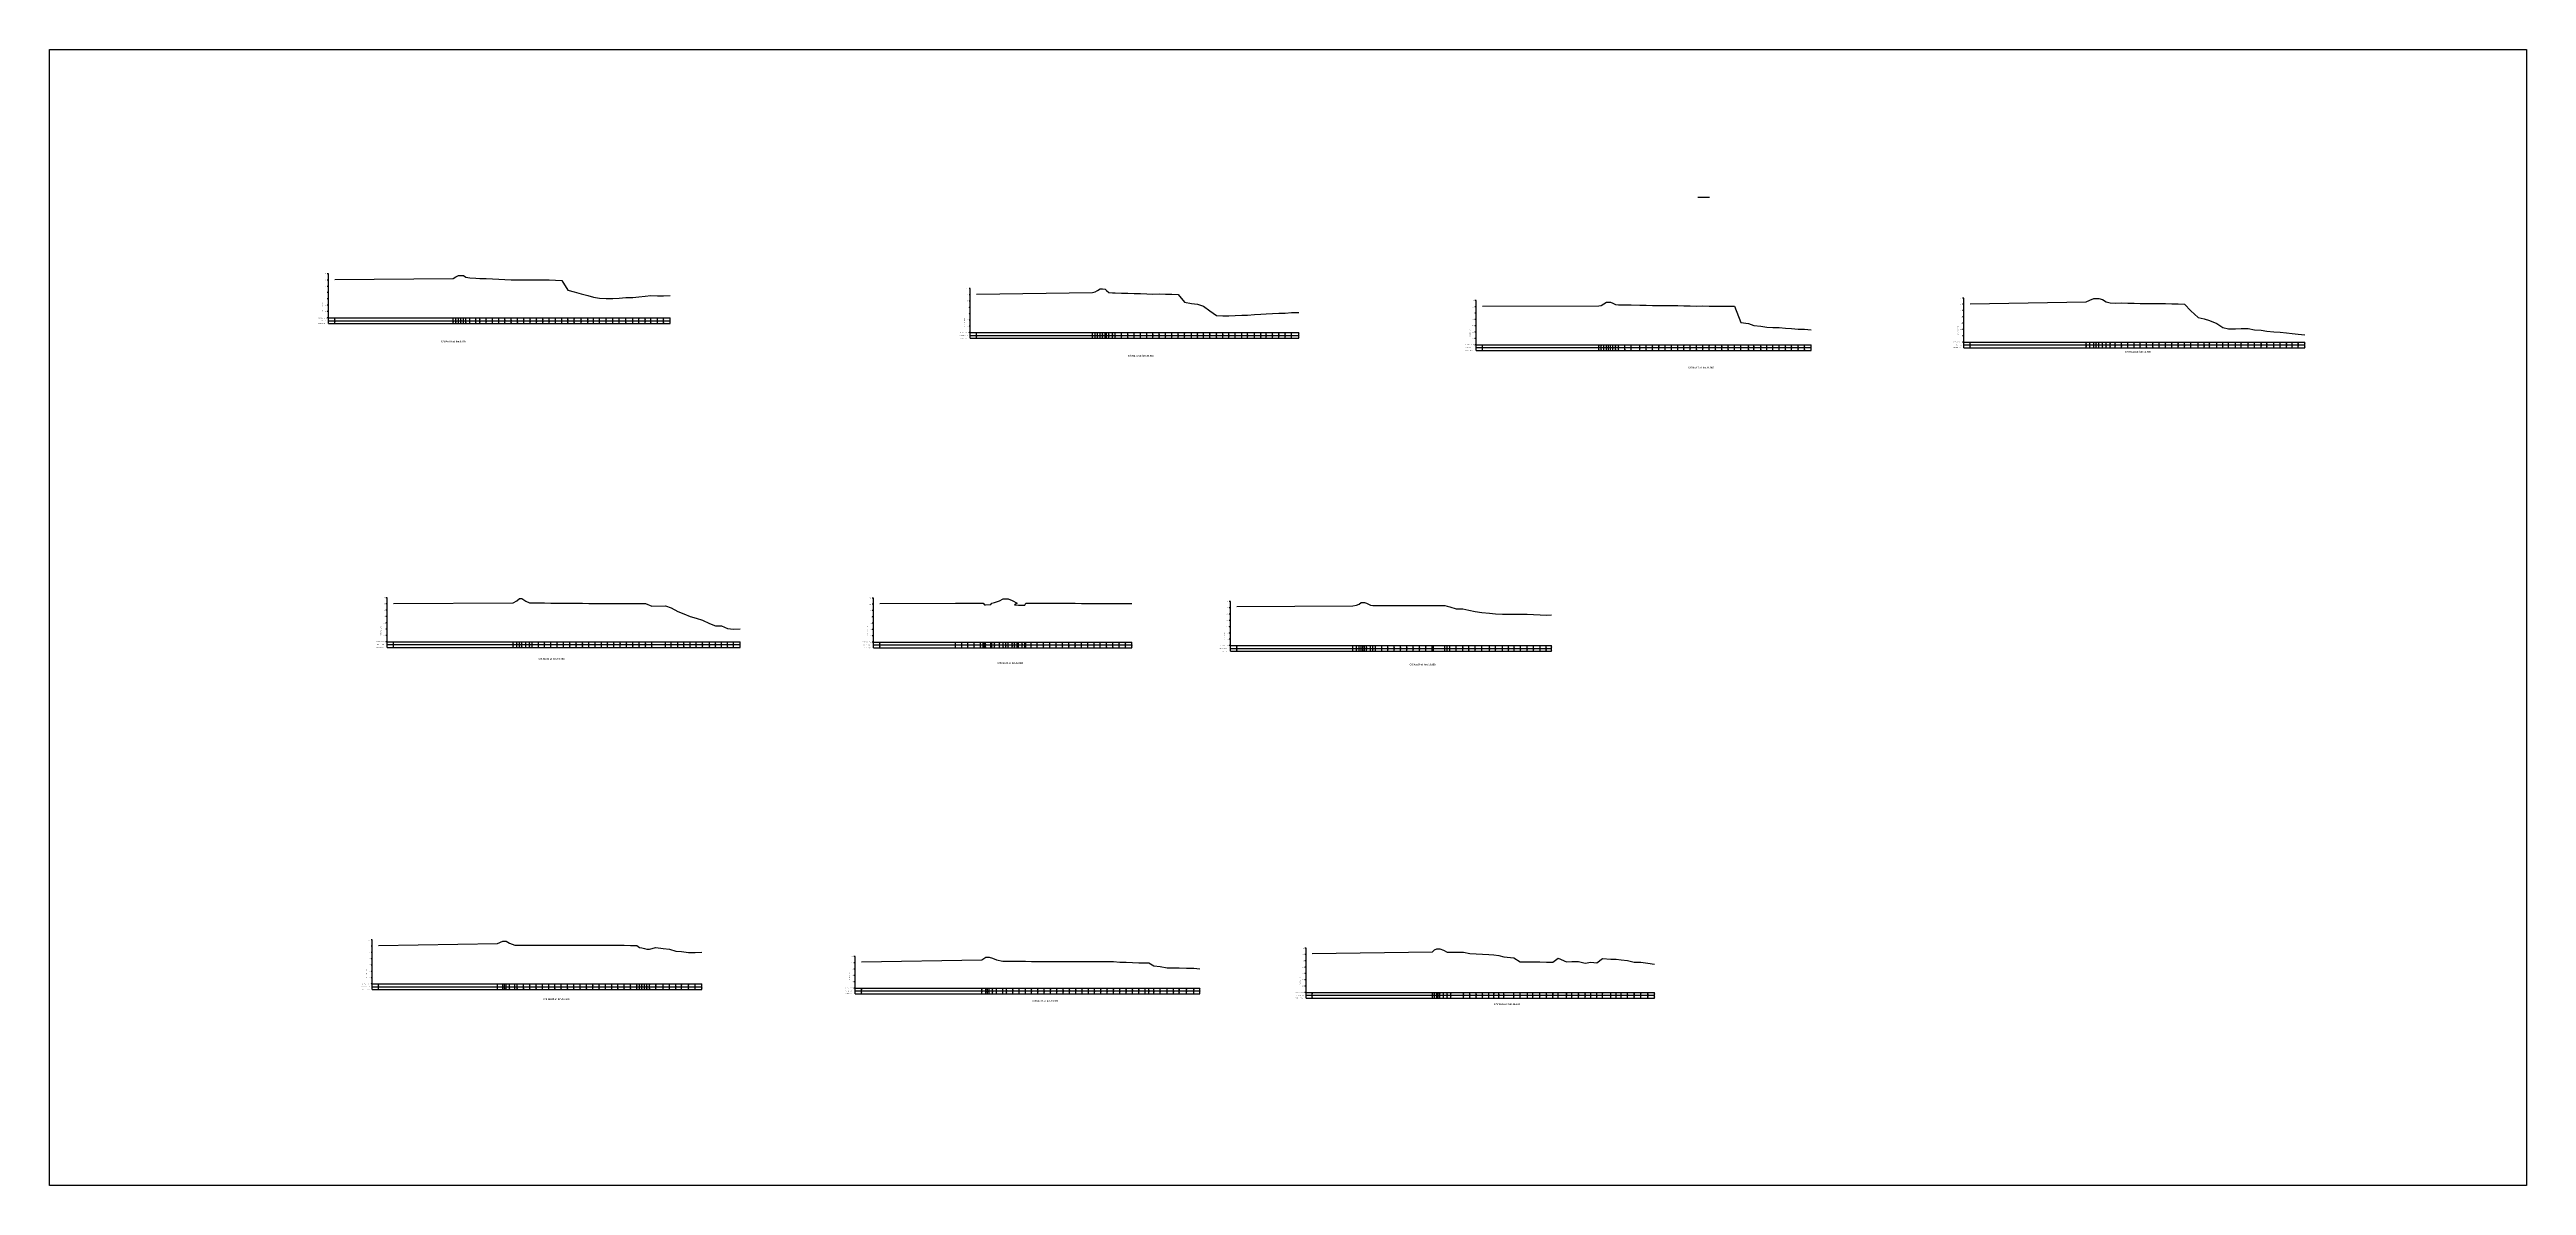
# Model space of a CAD drawing. Header units: metres. Extents: x -148477 to 168932, y -55673 to -2736.
# Drawn here: x 60577 to 62543, y -30824 to -29923 of the extents above; entities that cross this region are included whole.
import ezdxf

# ---------------------------------------------------------------- set-up
doc = ezdxf.new("R2010")
doc.units = ezdxf.units.M
doc.styles.add('liza', font='times.ttf', dxfattribs={"height": 2})
doc.styles.get("Standard").update_dxf_attribs({"font": 'times.ttf'})

msp = doc.modelspace()

# ---------------------------------------------------------------- linework, layer by layer
at = {"color": 6, "linetype": 'Continuous', "lineweight": -3, "ltscale": 0.5}
for p, q in [((61885.4681, -30039.8051), (61894.674, -30039.8051)), ((61885.4681, -30039.8051), (61894.674, -30039.8051)), ((61885.4681, -30039.8051), (61894.674, -30039.8051)), ((61885.4681, -30039.8051), (61894.674, -30039.8051)), ((61885.4681, -30039.8051), (61894.674, -30039.8051)), ((60798.8086, -30100.6376), (60797.8086, -30100.6376)), ((60798.8086, -30105.6376), (60797.8086, -30105.6376)), ((60798.8086, -30110.6376), (60797.8086, -30110.6376)), ((60798.8086, -30101.6376), (60798.3086, -30101.6376)), ((60798.8086, -30102.6376), (60798.3086, -30102.6376)), ((60798.8086, -30103.6376), (60798.3086, -30103.6376)), ((60798.8086, -30104.6376), (60798.3086, -30104.6376)), ((60798.8086, -30106.6376), (60798.3086, -30106.6376)), ((60798.8086, -30107.6376), (60798.3086, -30107.6376)), ((60798.8086, -30108.6376), (60798.3086, -30108.6376)), ((60798.8086, -30109.6376), (60798.3086, -30109.6376)), ((60798.8086, -30111.6376), (60798.3086, -30111.6376)), ((60798.8086, -30112.6376), (60798.3086, -30112.6376)), ((60798.8086, -30113.6376), (60798.3086, -30113.6376)), ((60798.8086, -30114.6376), (60798.3086, -30114.6376)), ((60798.8086, -30140.1376), (60798.8086, -30100.6376)), ((61308.0819, -30112.3442), (61307.0819, -30112.3442)), ((61308.0819, -30113.3442), (61307.5819, -30113.3442)), ((61308.0819, -30114.3442), (61307.5819, -30114.3442)), ((61308.0819, -30115.3442), (61307.5819, -30115.3442)), ((61308.0819, -30151.8442), (61308.0819, -30112.3442)), ((60798.8086, -30115.6376), (60797.8086, -30115.6376)), ((60798.8086, -30120.6376), (60797.8086, -30120.6376)), ((60798.8086, -30125.6376), (60797.8086, -30125.6376)), ((60798.8086, -30130.6376), (60797.8086, -30130.6376)), ((60798.8086, -30116.6376), (60798.3086, -30116.6376)), ((60798.8086, -30117.6376), (60798.3086, -30117.6376)), ((60798.8086, -30118.6376), (60798.3086, -30118.6376)), ((60798.8086, -30119.6376), (60798.3086, -30119.6376)), ((60798.8086, -30121.6376), (60798.3086, -30121.6376)), ((60798.8086, -30122.6376), (60798.3086, -30122.6376)), ((60798.8086, -30123.6376), (60798.3086, -30123.6376)), ((60798.8086, -30124.6376), (60798.3086, -30124.6376)), ((60798.8086, -30126.6376), (60798.3086, -30126.6376)), ((60798.8086, -30127.6376), (60798.3086, -30127.6376)), ((60798.8086, -30128.6376), (60798.3086, -30128.6376)), ((60798.8086, -30129.6376), (60798.3086, -30129.6376)), ((60798.8086, -30131.6376), (60798.3086, -30131.6376)), ((60798.8086, -30132.6376), (60798.3086, -30132.6376)), ((60798.8086, -30133.6376), (60798.3086, -30133.6376)), ((60798.8086, -30134.6376), (60798.3086, -30134.6376)), ((61308.0819, -30117.3442), (61307.0819, -30117.3442)), ((61308.0819, -30122.3442), (61307.0819, -30122.3442)), ((61308.0819, -30127.3442), (61307.0819, -30127.3442)), ((61308.0819, -30132.3442), (61307.0819, -30132.3442)), ((61308.0819, -30116.3442), (61307.5819, -30116.3442)), ((61308.0819, -30118.3442), (61307.5819, -30118.3442)), ((61308.0819, -30119.3442), (61307.5819, -30119.3442)), ((61308.0819, -30120.3442), (61307.5819, -30120.3442)), ((61308.0819, -30121.3442), (61307.5819, -30121.3442)), ((61308.0819, -30123.3442), (61307.5819, -30123.3442)), ((61308.0819, -30124.3442), (61307.5819, -30124.3442)), ((61308.0819, -30125.3442), (61307.5819, -30125.3442)), ((61308.0819, -30126.3442), (61307.5819, -30126.3442)), ((61308.0819, -30128.3442), (61307.5819, -30128.3442)), ((61308.0819, -30129.3442), (61307.5819, -30129.3442)), ((61308.0819, -30130.3442), (61307.5819, -30130.3442)), ((61308.0819, -30131.3442), (61307.5819, -30131.3442)), ((61308.0819, -30133.3442), (61307.5819, -30133.3442)), ((61308.0819, -30134.3442), (61307.5819, -30134.3442)), ((61709.5056, -30121.9064), (61708.5056, -30121.9064)), ((61709.5056, -30126.9064), (61708.5056, -30126.9064)), ((61709.5056, -30131.9064), (61708.5056, -30131.9064)), ((61709.5056, -30122.9064), (61709.0056, -30122.9064)), ((61709.5056, -30123.9064), (61709.0056, -30123.9064)), ((61709.5056, -30124.9064), (61709.0056, -30124.9064)), ((61709.5056, -30125.9064), (61709.0056, -30125.9064)), ((61709.5056, -30127.9064), (61709.0056, -30127.9064)), ((61709.5056, -30128.9064), (61709.0056, -30128.9064)), ((61709.5056, -30129.9064), (61709.0056, -30129.9064)), ((61709.5056, -30130.9064), (61709.0056, -30130.9064)), ((61709.5056, -30132.9064), (61709.0056, -30132.9064)), ((61709.5056, -30133.9064), (61709.0056, -30133.9064)), ((61709.5056, -30134.9064), (61709.0056, -30134.9064)), ((61709.5056, -30161.4064), (61709.5056, -30121.9064)), ((62096.6744, -30119.8905), (62095.6744, -30119.8905)), ((62096.6744, -30124.8905), (62095.6744, -30124.8905)), ((62096.6744, -30129.8905), (62095.6744, -30129.8905)), ((62096.6744, -30134.8905), (62095.6744, -30134.8905)), ((62096.6744, -30120.8905), (62096.1744, -30120.8905)), ((62096.6744, -30121.8905), (62096.1744, -30121.8905)), ((62096.6744, -30122.8905), (62096.1744, -30122.8905)), ((62096.6744, -30123.8905), (62096.1744, -30123.8905)), ((62096.6744, -30125.8905), (62096.1744, -30125.8905)), ((62096.6744, -30126.8905), (62096.1744, -30126.8905)), ((62096.6744, -30127.8905), (62096.1744, -30127.8905)), ((62096.6744, -30128.8905), (62096.1744, -30128.8905)), ((62096.6744, -30130.8905), (62096.1744, -30130.8905)), ((62096.6744, -30131.8905), (62096.1744, -30131.8905)), ((62096.6744, -30132.8905), (62096.1744, -30132.8905)), ((62096.6744, -30133.8905), (62096.1744, -30133.8905)), ((62096.6744, -30159.3905), (62096.6744, -30119.8905)), ((60798.8086, -30135.6376), (60797.8086, -30135.6376)), ((60798.8086, -30135.6376), (61069.8186, -30135.6376)), ((60798.8086, -30137.8876), (61069.8186, -30137.8876)), ((60798.8086, -30140.1376), (61069.8186, -30140.1376)), ((60803.8086, -30140.1376), (60803.8086, -30135.6376)), ((60897.8086, -30140.1376), (60897.8086, -30135.6376)), ((60899.8086, -30140.1376), (60899.8086, -30135.6376)), ((60901.8086, -30140.1376), (60901.8086, -30135.6376)), ((60903.8086, -30140.1376), (60903.8086, -30135.6376)), ((60905.8086, -30140.1376), (60905.8086, -30135.6376)), ((60907.8086, -30140.1376), (60907.8086, -30135.6376)), ((60910.8086, -30140.1376), (60910.8086, -30135.6376)), ((60915.8086, -30140.1376), (60915.8086, -30135.6376)), ((60918.8086, -30140.1376), (60918.8086, -30135.6376)), ((60923.8086, -30140.1376), (60923.8086, -30135.6376)), ((60928.8086, -30140.1376), (60928.8086, -30135.6376)), ((60933.8086, -30140.1376), (60933.8086, -30135.6376)), ((60938.8086, -30140.1376), (60938.8086, -30135.6376)), ((60943.8086, -30140.1376), (60943.8086, -30135.6376)), ((60948.8086, -30140.1376), (60948.8086, -30135.6376)), ((60953.8086, -30140.1376), (60953.8086, -30135.6376)), ((60958.8086, -30140.1376), (60958.8086, -30135.6376)), ((60963.8086, -30140.1376), (60963.8086, -30135.6376)), ((60968.8086, -30140.1376), (60968.8086, -30135.6376)), ((60973.8086, -30140.1376), (60973.8086, -30135.6376)), ((60978.8086, -30140.1376), (60978.8086, -30135.6376)), ((60983.8086, -30140.1376), (60983.8086, -30135.6376)), ((60988.8086, -30140.1376), (60988.8086, -30135.6376)), ((60993.7986, -30140.1376), (60993.7986, -30135.6376)), ((60999.2686, -30140.1376), (60999.2686, -30135.6376)), ((61004.5486, -30140.1376), (61004.5486, -30135.6376)), ((61008.9586, -30140.1376), (61008.9586, -30135.6376)), ((61013.8386, -30140.1376), (61013.8386, -30135.6376)), ((61019.1986, -30140.1376), (61019.1986, -30135.6376)), ((61024.3286, -30140.1376), (61024.3286, -30135.6376)), ((61029.4686, -30140.1376), (61029.4686, -30135.6376)), ((61034.8286, -30140.1376), (61034.8286, -30135.6376)), ((61040.1886, -30140.1376), (61040.1886, -30135.6376)), ((61045.1586, -30140.1376), (61045.1586, -30135.6376)), ((61050.0386, -30140.1376), (61050.0386, -30135.6376)), ((61054.6686, -30140.1376), (61054.6686, -30135.6376)), ((61059.8886, -30140.1376), (61059.8886, -30135.6376)), ((61064.7486, -30140.1376), (61064.7486, -30135.6376)), ((61069.8186, -30140.1376), (61069.8186, -30135.6376)), ((61308.0819, -30137.3442), (61307.0819, -30137.3442)), ((61308.0819, -30142.3442), (61307.0819, -30142.3442)), ((61308.0819, -30147.3442), (61307.0819, -30147.3442)), ((61308.0819, -30135.3442), (61307.5819, -30135.3442)), ((61308.0819, -30136.3442), (61307.5819, -30136.3442)), ((61308.0819, -30138.3442), (61307.5819, -30138.3442)), ((61308.0819, -30139.3442), (61307.5819, -30139.3442)), ((61308.0819, -30140.3442), (61307.5819, -30140.3442)), ((61308.0819, -30141.3442), (61307.5819, -30141.3442)), ((61308.0819, -30143.3442), (61307.5819, -30143.3442)), ((61308.0819, -30144.3442), (61307.5819, -30144.3442)), ((61308.0819, -30145.3442), (61307.5819, -30145.3442)), ((61308.0819, -30146.3442), (61307.5819, -30146.3442)), ((61308.0819, -30147.3442), (61568.7719, -30147.3442)), ((61308.0819, -30149.5942), (61568.7719, -30149.5942)), ((61308.0819, -30151.8442), (61568.7719, -30151.8442)), ((61313.0819, -30151.8442), (61313.0819, -30147.3442)), ((61405.0819, -30151.8442), (61405.0819, -30147.3442)), ((61407.0819, -30151.8442), (61407.0819, -30147.3442)), ((61409.0819, -30151.8442), (61409.0819, -30147.3442)), ((61411.0819, -30151.8442), (61411.0819, -30147.3442)), ((61413.0819, -30151.8442), (61413.0819, -30147.3442)), ((61415.0819, -30151.8442), (61415.0819, -30147.3442)), ((61416.0819, -30151.8442), (61416.0819, -30147.3442)), ((61418.0819, -30151.8442), (61418.0819, -30147.3442)), ((61421.0819, -30151.8442), (61421.0819, -30147.3442)), ((61423.0819, -30151.8442), (61423.0819, -30147.3442)), ((61428.0819, -30151.8442), (61428.0819, -30147.3442)), ((61433.0819, -30151.8442), (61433.0819, -30147.3442)), ((61438.0819, -30151.8442), (61438.0819, -30147.3442)), ((61443.0819, -30151.8442), (61443.0819, -30147.3442)), ((61448.0819, -30151.8442), (61448.0819, -30147.3442)), ((61453.0819, -30151.8442), (61453.0819, -30147.3442)), ((61458.0819, -30151.8442), (61458.0819, -30147.3442)), ((61463.0819, -30151.8442), (61463.0819, -30147.3442)), ((61468.0819, -30151.8442), (61468.0819, -30147.3442)), ((61473.0819, -30151.8442), (61473.0819, -30147.3442)), ((61478.0819, -30151.8442), (61478.0819, -30147.3442)), ((61483.5519, -30151.8442), (61483.5519, -30147.3442)), ((61488.3919, -30151.8442), (61488.3919, -30147.3442)), ((61493.1119, -30151.8442), (61493.1119, -30147.3442)), ((61498.1519, -30151.8442), (61498.1519, -30147.3442)), ((61503.4419, -30151.8442), (61503.4419, -30147.3442)), ((61508.4819, -30151.8442), (61508.4819, -30147.3442)), ((61513.2719, -30151.8442), (61513.2719, -30147.3442)), ((61518.2019, -30151.8442), (61518.2019, -30147.3442)), ((61523.5019, -30151.8442), (61523.5019, -30147.3442)), ((61528.1119, -30151.8442), (61528.1119, -30147.3442)), ((61533.5819, -30151.8442), (61533.5819, -30147.3442)), ((61538.6519, -30151.8442), (61538.6519, -30147.3442)), ((61542.9419, -30151.8442), (61542.9419, -30147.3442)), ((61547.9119, -30151.8442), (61547.9119, -30147.3442)), ((61553.0219, -30151.8442), (61553.0219, -30147.3442)), ((61558.0319, -30151.8442), (61558.0319, -30147.3442)), ((61562.9019, -30151.8442), (61562.9019, -30147.3442)), ((61568.7719, -30151.8442), (61568.7719, -30147.3442)), ((61709.5056, -30136.9064), (61708.5056, -30136.9064)), ((61709.5056, -30141.9064), (61708.5056, -30141.9064)), ((61709.5056, -30146.9064), (61708.5056, -30146.9064)), ((61709.5056, -30151.9064), (61708.5056, -30151.9064)), ((61709.5056, -30135.9064), (61709.0056, -30135.9064)), ((61709.5056, -30137.9064), (61709.0056, -30137.9064)), ((61709.5056, -30138.9064), (61709.0056, -30138.9064)), ((61709.5056, -30139.9064), (61709.0056, -30139.9064)), ((61709.5056, -30140.9064), (61709.0056, -30140.9064)), ((61709.5056, -30142.9064), (61709.0056, -30142.9064)), ((61709.5056, -30143.9064), (61709.0056, -30143.9064)), ((61709.5056, -30144.9064), (61709.0056, -30144.9064)), ((61709.5056, -30145.9064), (61709.0056, -30145.9064)), ((61709.5056, -30147.9064), (61709.0056, -30147.9064)), ((61709.5056, -30148.9064), (61709.0056, -30148.9064)), ((61709.5056, -30149.9064), (61709.0056, -30149.9064)), ((61709.5056, -30150.9064), (61709.0056, -30150.9064)), ((61709.5056, -30152.9064), (61709.0056, -30152.9064)), ((61709.5056, -30153.9064), (61709.0056, -30153.9064)), ((62096.6744, -30139.8905), (62095.6744, -30139.8905)), ((62096.6744, -30144.8905), (62095.6744, -30144.8905)), ((62096.6744, -30149.8905), (62095.6744, -30149.8905)), ((62096.6744, -30135.8905), (62096.1744, -30135.8905)), ((62096.6744, -30136.8905), (62096.1744, -30136.8905)), ((62096.6744, -30137.8905), (62096.1744, -30137.8905)), ((62096.6744, -30138.8905), (62096.1744, -30138.8905)), ((62096.6744, -30140.8905), (62096.1744, -30140.8905)), ((62096.6744, -30141.8905), (62096.1744, -30141.8905)), ((62096.6744, -30142.8905), (62096.1744, -30142.8905)), ((62096.6744, -30143.8905), (62096.1744, -30143.8905)), ((62096.6744, -30145.8905), (62096.1744, -30145.8905)), ((62096.6744, -30146.8905), (62096.1744, -30146.8905)), ((62096.6744, -30147.8905), (62096.1744, -30147.8905)), ((62096.6744, -30148.8905), (62096.1744, -30148.8905)), ((62096.6744, -30150.8905), (62096.1744, -30150.8905)), ((62096.6744, -30151.8905), (62096.1744, -30151.8905)), ((62096.6744, -30152.8905), (62096.1744, -30152.8905)), ((62096.6744, -30153.8905), (62096.1744, -30153.8905)), ((61709.5056, -30156.9064), (61708.5056, -30156.9064)), ((61709.5056, -30154.9064), (61709.0056, -30154.9064)), ((61709.5056, -30155.9064), (61709.0056, -30155.9064)), ((61709.5056, -30156.9064), (61975.3456, -30156.9064)), ((61709.5056, -30159.1564), (61975.3456, -30159.1564)), ((61709.5056, -30161.4064), (61975.3456, -30161.4064)), ((61714.5056, -30161.4064), (61714.5056, -30156.9064)), ((61806.9056, -30161.4064), (61806.9056, -30156.9064)), ((61808.9056, -30161.4064), (61808.9056, -30156.9064)), ((61810.9056, -30161.4064), (61810.9056, -30156.9064)), ((61812.9056, -30161.4064), (61812.9056, -30156.9064)), ((61814.5056, -30161.4064), (61814.5056, -30156.9064)), ((61816.1056, -30161.4064), (61816.1056, -30156.9064)), ((61818.1056, -30161.4064), (61818.1056, -30156.9064)), ((61820.1056, -30161.4064), (61820.1056, -30156.9064)), ((61822.5056, -30161.4064), (61822.5056, -30156.9064)), ((61827.5056, -30161.4064), (61827.5056, -30156.9064)), ((61832.5056, -30161.4064), (61832.5056, -30156.9064)), ((61839.5056, -30161.4064), (61839.5056, -30156.9064)), ((61844.5056, -30161.4064), (61844.5056, -30156.9064)), ((61849.5056, -30161.4064), (61849.5056, -30156.9064)), ((61854.5056, -30161.4064), (61854.5056, -30156.9064)), ((61859.5056, -30161.4064), (61859.5056, -30156.9064)), ((61864.5056, -30161.4064), (61864.5056, -30156.9064)), ((61869.5056, -30161.4064), (61869.5056, -30156.9064)), ((61874.5056, -30161.4064), (61874.5056, -30156.9064)), ((61879.5056, -30161.4064), (61879.5056, -30156.9064)), ((61884.5056, -30161.4064), (61884.5056, -30156.9064)), ((61889.5056, -30161.4064), (61889.5056, -30156.9064)), ((61894.5056, -30161.4064), (61894.5056, -30156.9064)), ((61899.5056, -30161.4064), (61899.5056, -30156.9064)), ((61904.5056, -30161.4064), (61904.5056, -30156.9064)), ((61909.5056, -30161.4064), (61909.5056, -30156.9064)), ((61914.5056, -30161.4064), (61914.5056, -30156.9064)), ((61919.5056, -30161.4064), (61919.5056, -30156.9064)), ((61925.6556, -30161.4064), (61925.6556, -30156.9064)), ((61930.0356, -30161.4064), (61930.0356, -30156.9064)), ((61935.4656, -30161.4064), (61935.4656, -30156.9064)), ((61940.1356, -30161.4064), (61940.1356, -30156.9064)), ((61944.9256, -30161.4064), (61944.9256, -30156.9064)), ((61949.9556, -30161.4064), (61949.9556, -30156.9064)), ((61955.0456, -30161.4064), (61955.0456, -30156.9064)), ((61959.9556, -30161.4064), (61959.9556, -30156.9064)), ((61965.2556, -30161.4064), (61965.2556, -30156.9064)), ((61970.1356, -30161.4064), (61970.1356, -30156.9064)), ((61975.3456, -30161.4064), (61975.3456, -30156.9064)), ((62096.6744, -30154.8905), (62095.6744, -30154.8905)), ((62096.6744, -30154.8905), (62367.3044, -30154.8905)), ((62096.6744, -30157.1405), (62367.3044, -30157.1405)), ((62096.6744, -30159.3905), (62367.3044, -30159.3905)), ((62101.6744, -30159.3905), (62101.6744, -30154.8905)), ((62193.6744, -30159.3905), (62193.6744, -30154.8905)), ((62196.6744, -30159.3905), (62196.6744, -30154.8905)), ((62199.6744, -30159.3905), (62199.6744, -30154.8905)), ((62201.6744, -30159.3905), (62201.6744, -30154.8905)), ((62203.6744, -30159.3905), (62203.6744, -30154.8905)), ((62206.6744, -30159.3905), (62206.6744, -30154.8905)), ((62209.6744, -30159.3905), (62209.6744, -30154.8905)), ((62212.6744, -30159.3905), (62212.6744, -30154.8905)), ((62216.6744, -30159.3905), (62216.6744, -30154.8905)), ((62221.6744, -30159.3905), (62221.6744, -30154.8905)), ((62226.6744, -30159.3905), (62226.6744, -30154.8905)), ((62231.6744, -30159.3905), (62231.6744, -30154.8905)), ((62236.6744, -30159.3905), (62236.6744, -30154.8905)), ((62241.6744, -30159.3905), (62241.6744, -30154.8905)), ((62246.6744, -30159.3905), (62246.6744, -30154.8905)), ((62251.6744, -30159.3905), (62251.6744, -30154.8905)), ((62256.6744, -30159.3905), (62256.6744, -30154.8905)), ((62261.6744, -30159.3905), (62261.6744, -30154.8905)), ((62266.6744, -30159.3905), (62266.6744, -30154.8905)), ((62271.6744, -30159.3905), (62271.6744, -30154.8905)), ((62276.6744, -30159.3905), (62276.6744, -30154.8905)), ((62282.5044, -30159.3905), (62282.5044, -30154.8905)), ((62287.3044, -30159.3905), (62287.3044, -30154.8905)), ((62291.6644, -30159.3905), (62291.6644, -30154.8905)), ((62297.3144, -30159.3905), (62297.3144, -30154.8905)), ((62302.2744, -30159.3905), (62302.2744, -30154.8905)), ((62306.5444, -30159.3905), (62306.5444, -30154.8905)), ((62312.1244, -30159.3905), (62312.1244, -30154.8905)), ((62316.7644, -30159.3905), (62316.7644, -30154.8905)), ((62322.2944, -30159.3905), (62322.2944, -30154.8905)), ((62327.4044, -30159.3905), (62327.4044, -30154.8905)), ((62332.5244, -30159.3905), (62332.5244, -30154.8905)), ((62337.0544, -30159.3905), (62337.0544, -30154.8905)), ((62342.6644, -30159.3905), (62342.6644, -30154.8905)), ((62347.5844, -30159.3905), (62347.5844, -30154.8905)), ((62352.6244, -30159.3905), (62352.6244, -30154.8905)), ((62357.2944, -30159.3905), (62357.2944, -30154.8905)), ((62361.8844, -30159.3905), (62361.8844, -30154.8905)), ((62367.3044, -30159.3905), (62367.3044, -30154.8905)), ((60845.2849, -30357.6355), (60844.2849, -30357.6355)), ((60845.2849, -30362.6355), (60844.2849, -30362.6355)), ((60845.2849, -30367.6355), (60844.2849, -30367.6355)), ((60845.2849, -30358.6355), (60844.7849, -30358.6355)), ((60845.2849, -30359.6355), (60844.7849, -30359.6355)), ((60845.2849, -30360.6355), (60844.7849, -30360.6355)), ((60845.2849, -30361.6355), (60844.7849, -30361.6355)), ((60845.2849, -30363.6355), (60844.7849, -30363.6355)), ((60845.2849, -30364.6355), (60844.7849, -30364.6355)), ((60845.2849, -30365.6355), (60844.7849, -30365.6355)), ((60845.2849, -30366.6355), (60844.7849, -30366.6355)), ((60845.2849, -30368.6355), (60844.7849, -30368.6355)), ((60845.2849, -30369.6355), (60844.7849, -30369.6355)), ((60845.2849, -30370.6355), (60844.7849, -30370.6355)), ((60845.2849, -30397.1355), (60845.2849, -30357.6355)), ((61231.2821, -30357.92), (61230.2821, -30357.92)), ((61231.2821, -30362.92), (61230.2821, -30362.92)), ((61231.2821, -30367.92), (61230.2821, -30367.92)), ((61231.2821, -30358.92), (61230.7821, -30358.92)), ((61231.2821, -30359.92), (61230.7821, -30359.92)), ((61231.2821, -30360.92), (61230.7821, -30360.92)), ((61231.2821, -30361.92), (61230.7821, -30361.92)), ((61231.2821, -30363.92), (61230.7821, -30363.92)), ((61231.2821, -30364.92), (61230.7821, -30364.92)), ((61231.2821, -30365.92), (61230.7821, -30365.92)), ((61231.2821, -30366.92), (61230.7821, -30366.92)), ((61231.2821, -30368.92), (61230.7821, -30368.92)), ((61231.2821, -30369.92), (61230.7821, -30369.92)), ((61231.2821, -30370.92), (61230.7821, -30370.92)), ((61231.2821, -30397.42), (61231.2821, -30357.92)), ((61514.5959, -30360.6755), (61513.5959, -30360.6755)), ((61514.5959, -30365.6755), (61513.5959, -30365.6755)), ((61514.5959, -30370.6755), (61513.5959, -30370.6755)), ((61514.5959, -30361.6755), (61514.0959, -30361.6755)), ((61514.5959, -30362.6755), (61514.0959, -30362.6755)), ((61514.5959, -30363.6755), (61514.0959, -30363.6755)), ((61514.5959, -30364.6755), (61514.0959, -30364.6755)), ((61514.5959, -30366.6755), (61514.0959, -30366.6755)), ((61514.5959, -30367.6755), (61514.0959, -30367.6755)), ((61514.5959, -30368.6755), (61514.0959, -30368.6755)), ((61514.5959, -30369.6755), (61514.0959, -30369.6755)), ((61514.5959, -30400.1755), (61514.5959, -30360.6755)), ((60845.2849, -30372.6355), (60844.2849, -30372.6355)), ((60845.2849, -30377.6355), (60844.2849, -30377.6355)), ((60845.2849, -30382.6355), (60844.2849, -30382.6355)), ((60845.2849, -30387.6355), (60844.2849, -30387.6355)), ((60845.2849, -30371.6355), (60844.7849, -30371.6355)), ((60845.2849, -30373.6355), (60844.7849, -30373.6355)), ((60845.2849, -30374.6355), (60844.7849, -30374.6355)), ((60845.2849, -30375.6355), (60844.7849, -30375.6355)), ((60845.2849, -30376.6355), (60844.7849, -30376.6355)), ((60845.2849, -30378.6355), (60844.7849, -30378.6355)), ((60845.2849, -30379.6355), (60844.7849, -30379.6355)), ((60845.2849, -30380.6355), (60844.7849, -30380.6355)), ((60845.2849, -30381.6355), (60844.7849, -30381.6355)), ((60845.2849, -30383.6355), (60844.7849, -30383.6355)), ((60845.2849, -30384.6355), (60844.7849, -30384.6355)), ((60845.2849, -30385.6355), (60844.7849, -30385.6355)), ((60845.2849, -30386.6355), (60844.7849, -30386.6355)), ((60845.2849, -30388.6355), (60844.7849, -30388.6355)), ((60845.2849, -30389.6355), (60844.7849, -30389.6355)), ((60845.2849, -30390.6355), (60844.7849, -30390.6355)), ((61231.2821, -30372.92), (61230.2821, -30372.92)), ((61231.2821, -30377.92), (61230.2821, -30377.92)), ((61231.2821, -30382.92), (61230.2821, -30382.92)), ((61231.2821, -30387.92), (61230.2821, -30387.92)), ((61231.2821, -30371.92), (61230.7821, -30371.92)), ((61231.2821, -30373.92), (61230.7821, -30373.92)), ((61231.2821, -30374.92), (61230.7821, -30374.92)), ((61231.2821, -30375.92), (61230.7821, -30375.92)), ((61231.2821, -30376.92), (61230.7821, -30376.92)), ((61231.2821, -30378.92), (61230.7821, -30378.92)), ((61231.2821, -30379.92), (61230.7821, -30379.92)), ((61231.2821, -30380.92), (61230.7821, -30380.92)), ((61231.2821, -30381.92), (61230.7821, -30381.92)), ((61231.2821, -30383.92), (61230.7821, -30383.92)), ((61231.2821, -30384.92), (61230.7821, -30384.92)), ((61231.2821, -30385.92), (61230.7821, -30385.92)), ((61231.2821, -30386.92), (61230.7821, -30386.92)), ((61231.2821, -30388.92), (61230.7821, -30388.92)), ((61231.2821, -30389.92), (61230.7821, -30389.92)), ((61514.5959, -30375.6755), (61513.5959, -30375.6755)), ((61514.5959, -30380.6755), (61513.5959, -30380.6755)), ((61514.5959, -30385.6755), (61513.5959, -30385.6755)), ((61514.5959, -30390.6755), (61513.5959, -30390.6755)), ((61514.5959, -30371.6755), (61514.0959, -30371.6755)), ((61514.5959, -30372.6755), (61514.0959, -30372.6755)), ((61514.5959, -30373.6755), (61514.0959, -30373.6755)), ((61514.5959, -30374.6755), (61514.0959, -30374.6755)), ((61514.5959, -30376.6755), (61514.0959, -30376.6755)), ((61514.5959, -30377.6755), (61514.0959, -30377.6755)), ((61514.5959, -30378.6755), (61514.0959, -30378.6755)), ((61514.5959, -30379.6755), (61514.0959, -30379.6755)), ((61514.5959, -30381.6755), (61514.0959, -30381.6755)), ((61514.5959, -30382.6755), (61514.0959, -30382.6755)), ((61514.5959, -30383.6755), (61514.0959, -30383.6755)), ((61514.5959, -30384.6755), (61514.0959, -30384.6755)), ((61514.5959, -30386.6755), (61514.0959, -30386.6755)), ((61514.5959, -30387.6755), (61514.0959, -30387.6755)), ((61514.5959, -30388.6755), (61514.0959, -30388.6755)), ((61514.5959, -30389.6755), (61514.0959, -30389.6755)), ((60845.2849, -30392.6355), (60844.2849, -30392.6355)), ((60845.2849, -30391.6355), (60844.7849, -30391.6355)), ((60845.2849, -30392.6355), (61125.3449, -30392.6355)), ((60845.2849, -30394.8855), (61125.3449, -30394.8855)), ((60845.2849, -30397.1355), (61125.3449, -30397.1355)), ((60850.2849, -30397.1355), (60850.2849, -30392.6355)), ((60945.2849, -30397.1355), (60945.2849, -30392.6355)), ((60948.2849, -30397.1355), (60948.2849, -30392.6355)), ((60950.2849, -30397.1355), (60950.2849, -30392.6355)), ((60952.2849, -30397.1355), (60952.2849, -30392.6355)), ((60955.2849, -30397.1355), (60955.2849, -30392.6355)), ((60958.2849, -30397.1355), (60958.2849, -30392.6355)), ((60960.2849, -30397.1355), (60960.2849, -30392.6355)), ((60965.2849, -30397.1355), (60965.2849, -30392.6355)), ((60970.2849, -30397.1355), (60970.2849, -30392.6355)), ((60975.2849, -30397.1355), (60975.2849, -30392.6355)), ((60980.2849, -30397.1355), (60980.2849, -30392.6355)), ((60985.2849, -30397.1355), (60985.2849, -30392.6355)), ((60990.2849, -30397.1355), (60990.2849, -30392.6355)), ((60995.2849, -30397.1355), (60995.2849, -30392.6355)), ((61000.2849, -30397.1355), (61000.2849, -30392.6355)), ((61005.2849, -30397.1355), (61005.2849, -30392.6355)), ((61010.2849, -30397.1355), (61010.2849, -30392.6355)), ((61015.2849, -30397.1355), (61015.2849, -30392.6355)), ((61020.2849, -30397.1355), (61020.2849, -30392.6355)), ((61025.2849, -30397.1355), (61025.2849, -30392.6355)), ((61030.2849, -30397.1355), (61030.2849, -30392.6355)), ((61035.2849, -30397.1355), (61035.2849, -30392.6355)), ((61040.2849, -30397.1355), (61040.2849, -30392.6355)), ((61045.2849, -30397.1355), (61045.2849, -30392.6355)), ((61050.2849, -30397.1355), (61050.2849, -30392.6355)), ((61055.2849, -30397.1355), (61055.2849, -30392.6355)), ((61066.2149, -30397.1355), (61066.2149, -30392.6355)), ((61070.6249, -30397.1355), (61070.6249, -30392.6355)), ((61076.1049, -30397.1355), (61076.1049, -30392.6355)), ((61080.7049, -30397.1355), (61080.7049, -30392.6355)), ((61085.9149, -30397.1355), (61085.9149, -30392.6355)), ((61090.6449, -30397.1355), (61090.6449, -30392.6355)), ((61095.5549, -30397.1355), (61095.5549, -30392.6355)), ((61101.0949, -30397.1355), (61101.0949, -30392.6355)), ((61105.8949, -30397.1355), (61105.8949, -30392.6355)), ((61110.5649, -30397.1355), (61110.5649, -30392.6355)), ((61115.4049, -30397.1355), (61115.4049, -30392.6355)), ((61120.1849, -30397.1355), (61120.1849, -30392.6355)), ((61125.3449, -30397.1355), (61125.3449, -30392.6355)), ((61231.2821, -30392.92), (61230.2821, -30392.92)), ((61231.2821, -30390.92), (61230.7821, -30390.92)), ((61231.2821, -30391.92), (61230.7821, -30391.92)), ((61231.2821, -30392.92), (61436.2821, -30392.92)), ((61231.2821, -30395.17), (61436.2821, -30395.17)), ((61231.2821, -30397.42), (61436.2821, -30397.42)), ((61236.2821, -30397.42), (61236.2821, -30392.92)), ((61296.2821, -30397.42), (61296.2821, -30392.92)), ((61301.2821, -30397.42), (61301.2821, -30392.92)), ((61306.2821, -30397.42), (61306.2821, -30392.92)), ((61311.2821, -30397.42), (61311.2821, -30392.92)), ((61316.2821, -30397.42), (61316.2821, -30392.92)), ((61318.2821, -30397.42), (61318.2821, -30392.92)), ((61319.2821, -30397.42), (61319.2821, -30392.92)), ((61320.2821, -30397.42), (61320.2821, -30392.92)), ((61324.2821, -30397.42), (61324.2821, -30392.92)), ((61325.2821, -30397.42), (61325.2821, -30392.92)), ((61327.2821, -30397.42), (61327.2821, -30392.92)), ((61331.2821, -30397.42), (61331.2821, -30392.92)), ((61334.2821, -30397.42), (61334.2821, -30392.92)), ((61336.2821, -30397.42), (61336.2821, -30392.92)), ((61338.2821, -30397.42), (61338.2821, -30392.92)), ((61341.2821, -30397.42), (61341.2821, -30392.92)), ((61343.2821, -30397.42), (61343.2821, -30392.92)), ((61345.2821, -30397.42), (61345.2821, -30392.92)), ((61346.2821, -30397.42), (61346.2821, -30392.92)), ((61349.2821, -30397.42), (61349.2821, -30392.92)), ((61351.2821, -30397.42), (61351.2821, -30392.92)), ((61352.2821, -30397.42), (61352.2821, -30392.92)), ((61356.2821, -30397.42), (61356.2821, -30392.92)), ((61361.2821, -30397.42), (61361.2821, -30392.92)), ((61366.2821, -30397.42), (61366.2821, -30392.92)), ((61371.2821, -30397.42), (61371.2821, -30392.92)), ((61376.2821, -30397.42), (61376.2821, -30392.92)), ((61381.2821, -30397.42), (61381.2821, -30392.92)), ((61386.2821, -30397.42), (61386.2821, -30392.92)), ((61391.2821, -30397.42), (61391.2821, -30392.92)), ((61396.2821, -30397.42), (61396.2821, -30392.92)), ((61401.2821, -30397.42), (61401.2821, -30392.92)), ((61406.2821, -30397.42), (61406.2821, -30392.92)), ((61411.2821, -30397.42), (61411.2821, -30392.92)), ((61416.2821, -30397.42), (61416.2821, -30392.92)), ((61421.2821, -30397.42), (61421.2821, -30392.92)), ((61426.2821, -30397.42), (61426.2821, -30392.92)), ((61431.2821, -30397.42), (61431.2821, -30392.92)), ((61436.2821, -30397.42), (61436.2821, -30392.92)), ((61514.5959, -30395.6755), (61513.5959, -30395.6755)), ((61514.5959, -30391.6755), (61514.0959, -30391.6755)), ((61514.5959, -30392.6755), (61514.0959, -30392.6755)), ((61514.5959, -30393.6755), (61514.0959, -30393.6755)), ((61514.5959, -30394.6755), (61514.0959, -30394.6755)), ((61514.5959, -30395.6755), (61769.3359, -30395.6755)), ((61514.5959, -30397.9255), (61769.3359, -30397.9255)), ((61514.5959, -30400.1755), (61769.3359, -30400.1755)), ((61519.5959, -30400.1755), (61519.5959, -30395.6755)), ((61611.5959, -30400.1755), (61611.5959, -30395.6755)), ((61614.5959, -30400.1755), (61614.5959, -30395.6755)), ((61616.5959, -30400.1755), (61616.5959, -30395.6755)), ((61618.1959, -30400.1755), (61618.1959, -30395.6755)), ((61619.5959, -30400.1755), (61619.5959, -30395.6755)), ((61620.9959, -30400.1755), (61620.9959, -30395.6755)), ((61622.5959, -30400.1755), (61622.5959, -30395.6755)), ((61625.5959, -30400.1755), (61625.5959, -30395.6755)), ((61627.5959, -30400.1755), (61627.5959, -30395.6755)), ((61629.5959, -30400.1755), (61629.5959, -30395.6755)), ((61634.5959, -30400.1755), (61634.5959, -30395.6755)), ((61639.5959, -30400.1755), (61639.5959, -30395.6755)), ((61644.5959, -30400.1755), (61644.5959, -30395.6755)), ((61649.5959, -30400.1755), (61649.5959, -30395.6755)), ((61654.5959, -30400.1755), (61654.5959, -30395.6755)), ((61659.5959, -30400.1755), (61659.5959, -30395.6755)), ((61664.5959, -30400.1755), (61664.5959, -30395.6755)), ((61669.5959, -30400.1755), (61669.5959, -30395.6755)), ((61674.5959, -30400.1755), (61674.5959, -30395.6755)), ((61675.5959, -30400.1755), (61675.5959, -30395.6755)), ((61684.5959, -30400.1755), (61684.5959, -30395.6755)), ((61686.5959, -30400.1755), (61686.5959, -30395.6755)), ((61688.5959, -30400.1755), (61688.5959, -30395.6755)), ((61693.5959, -30400.1755), (61693.5959, -30395.6755)), ((61698.9359, -30400.1755), (61698.9359, -30395.6755)), ((61703.8359, -30400.1755), (61703.8359, -30395.6755)), ((61708.9059, -30400.1755), (61708.9059, -30395.6755)), ((61713.9459, -30400.1755), (61713.9459, -30395.6755)), ((61720.1659, -30400.1755), (61720.1659, -30395.6755)), ((61724.9259, -30400.1755), (61724.9259, -30395.6755)), ((61730.3859, -30400.1755), (61730.3859, -30395.6755)), ((61735.3559, -30400.1755), (61735.3559, -30395.6755)), ((61739.6659, -30400.1755), (61739.6659, -30395.6755)), ((61744.8759, -30400.1755), (61744.8759, -30395.6755)), ((61750.0859, -30400.1755), (61750.0859, -30395.6755)), ((61755.1659, -30400.1755), (61755.1659, -30395.6755)), ((61760.2959, -30400.1755), (61760.2959, -30395.6755)), ((61765.2059, -30400.1755), (61765.2059, -30395.6755)), ((61769.3359, -30400.1755), (61769.3359, -30395.6755)), ((60833.5023, -30629.1455), (60832.5023, -30629.1455)), ((60833.5023, -30634.1455), (60832.5023, -30634.1455)), ((60833.5023, -30639.1455), (60832.5023, -30639.1455)), ((60833.5023, -30644.1455), (60832.5023, -30644.1455)), ((60833.5023, -30630.1455), (60833.0023, -30630.1455)), ((60833.5023, -30631.1455), (60833.0023, -30631.1455)), ((60833.5023, -30632.1455), (60833.0023, -30632.1455)), ((60833.5023, -30633.1455), (60833.0023, -30633.1455)), ((60833.5023, -30635.1455), (60833.0023, -30635.1455)), ((60833.5023, -30636.1455), (60833.0023, -30636.1455)), ((60833.5023, -30637.1455), (60833.0023, -30637.1455)), ((60833.5023, -30638.1455), (60833.0023, -30638.1455)), ((60833.5023, -30640.1455), (60833.0023, -30640.1455)), ((60833.5023, -30641.1455), (60833.0023, -30641.1455)), ((60833.5023, -30642.1455), (60833.0023, -30642.1455)), ((60833.5023, -30643.1455), (60833.0023, -30643.1455)), ((60833.5023, -30645.1455), (60833.0023, -30645.1455)), ((60833.5023, -30646.1455), (60833.0023, -30646.1455)), ((60833.5023, -30668.6455), (60833.5023, -30629.1455)), ((61216.7969, -30642.376), (61215.7969, -30642.376)), ((61216.7969, -30643.376), (61216.2969, -30643.376)), ((61216.7969, -30644.376), (61216.2969, -30644.376)), ((61216.7969, -30645.376), (61216.2969, -30645.376)), ((61216.7969, -30671.876), (61216.7969, -30642.376)), ((61574.533, -30635.8255), (61573.533, -30635.8255)), ((61574.533, -30640.8255), (61573.533, -30640.8255)), ((61574.533, -30645.8255), (61573.533, -30645.8255)), ((61574.533, -30636.8255), (61574.033, -30636.8255)), ((61574.533, -30637.8255), (61574.033, -30637.8255)), ((61574.533, -30638.8255), (61574.033, -30638.8255)), ((61574.533, -30639.8255), (61574.033, -30639.8255)), ((61574.533, -30641.8255), (61574.033, -30641.8255)), ((61574.533, -30642.8255), (61574.033, -30642.8255)), ((61574.533, -30643.8255), (61574.033, -30643.8255)), ((61574.533, -30644.8255), (61574.033, -30644.8255)), ((61574.533, -30675.3255), (61574.533, -30635.8255)), ((60833.5023, -30649.1455), (60832.5023, -30649.1455)), ((60833.5023, -30654.1455), (60832.5023, -30654.1455)), ((60833.5023, -30659.1455), (60832.5023, -30659.1455)), ((60833.5023, -30664.1455), (60832.5023, -30664.1455)), ((60833.5023, -30647.1455), (60833.0023, -30647.1455)), ((60833.5023, -30648.1455), (60833.0023, -30648.1455)), ((60833.5023, -30650.1455), (60833.0023, -30650.1455)), ((60833.5023, -30651.1455), (60833.0023, -30651.1455)), ((60833.5023, -30652.1455), (60833.0023, -30652.1455)), ((60833.5023, -30653.1455), (60833.0023, -30653.1455)), ((60833.5023, -30655.1455), (60833.0023, -30655.1455)), ((60833.5023, -30656.1455), (60833.0023, -30656.1455)), ((60833.5023, -30657.1455), (60833.0023, -30657.1455)), ((60833.5023, -30658.1455), (60833.0023, -30658.1455)), ((60833.5023, -30660.1455), (60833.0023, -30660.1455)), ((60833.5023, -30661.1455), (60833.0023, -30661.1455)), ((60833.5023, -30662.1455), (60833.0023, -30662.1455)), ((60833.5023, -30663.1455), (60833.0023, -30663.1455)), ((60833.5023, -30664.1455), (61095.0623, -30664.1455)), ((60838.5023, -30668.6455), (60838.5023, -30664.1455)), ((60933.0023, -30668.6455), (60933.0023, -30664.1455)), ((60937.2023, -30668.6455), (60937.2023, -30664.1455)), ((60938.5023, -30668.6455), (60938.5023, -30664.1455)), ((60939.8023, -30668.6455), (60939.8023, -30664.1455)), ((60942.5023, -30668.6455), (60942.5023, -30664.1455)), ((60946.5023, -30668.6455), (60946.5023, -30664.1455)), ((60948.5023, -30668.6455), (60948.5023, -30664.1455)), ((60953.5023, -30668.6455), (60953.5023, -30664.1455)), ((60958.5023, -30668.6455), (60958.5023, -30664.1455)), ((60963.5023, -30668.6455), (60963.5023, -30664.1455)), ((60968.5023, -30668.6455), (60968.5023, -30664.1455)), ((60973.5023, -30668.6455), (60973.5023, -30664.1455)), ((60978.5023, -30668.6455), (60978.5023, -30664.1455)), ((60983.5023, -30668.6455), (60983.5023, -30664.1455)), ((60988.5023, -30668.6455), (60988.5023, -30664.1455)), ((60993.5023, -30668.6455), (60993.5023, -30664.1455)), ((60998.5023, -30668.6455), (60998.5023, -30664.1455)), ((61003.5023, -30668.6455), (61003.5023, -30664.1455)), ((61008.5023, -30668.6455), (61008.5023, -30664.1455)), ((61013.5023, -30668.6455), (61013.5023, -30664.1455)), ((61018.5023, -30668.6455), (61018.5023, -30664.1455)), ((61023.5023, -30668.6455), (61023.5023, -30664.1455)), ((61028.5023, -30668.6455), (61028.5023, -30664.1455)), ((61033.5023, -30668.6455), (61033.5023, -30664.1455)), ((61038.5023, -30668.6455), (61038.5023, -30664.1455)), ((61043.5023, -30668.6455), (61043.5023, -30664.1455)), ((61045.5023, -30668.6455), (61045.5023, -30664.1455)), ((61047.5023, -30668.6455), (61047.5023, -30664.1455)), ((61049.5023, -30668.6455), (61049.5023, -30664.1455)), ((61051.5023, -30668.6455), (61051.5023, -30664.1455)), ((61053.5023, -30668.6455), (61053.5023, -30664.1455)), ((61058.5023, -30668.6455), (61058.5023, -30664.1455)), ((61064.2323, -30668.6455), (61064.2323, -30664.1455)), ((61069.2623, -30668.6455), (61069.2623, -30664.1455)), ((61074.3323, -30668.6455), (61074.3323, -30664.1455)), ((61078.8823, -30668.6455), (61078.8823, -30664.1455)), ((61084.4323, -30668.6455), (61084.4323, -30664.1455)), ((61089.6523, -30668.6455), (61089.6523, -30664.1455)), ((61095.0623, -30668.6455), (61095.0623, -30664.1455)), ((61216.7969, -30647.376), (61215.7969, -30647.376)), ((61216.7969, -30652.376), (61215.7969, -30652.376)), ((61216.7969, -30657.376), (61215.7969, -30657.376)), ((61216.7969, -30662.376), (61215.7969, -30662.376)), ((61216.7969, -30646.376), (61216.2969, -30646.376)), ((61216.7969, -30648.376), (61216.2969, -30648.376)), ((61216.7969, -30649.376), (61216.2969, -30649.376)), ((61216.7969, -30650.376), (61216.2969, -30650.376)), ((61216.7969, -30651.376), (61216.2969, -30651.376)), ((61216.7969, -30653.376), (61216.2969, -30653.376)), ((61216.7969, -30654.376), (61216.2969, -30654.376)), ((61216.7969, -30655.376), (61216.2969, -30655.376)), ((61216.7969, -30656.376), (61216.2969, -30656.376)), ((61216.7969, -30658.376), (61216.2969, -30658.376)), ((61216.7969, -30659.376), (61216.2969, -30659.376)), ((61216.7969, -30660.376), (61216.2969, -30660.376)), ((61216.7969, -30661.376), (61216.2969, -30661.376)), ((61216.7969, -30663.376), (61216.2969, -30663.376)), ((61216.7969, -30664.376), (61216.2969, -30664.376)), ((61216.7969, -30665.376), (61216.2969, -30665.376)), ((61574.533, -30650.8255), (61573.533, -30650.8255)), ((61574.533, -30655.8255), (61573.533, -30655.8255)), ((61574.533, -30660.8255), (61573.533, -30660.8255)), ((61574.533, -30665.8255), (61573.533, -30665.8255)), ((61574.533, -30646.8255), (61574.033, -30646.8255)), ((61574.533, -30647.8255), (61574.033, -30647.8255)), ((61574.533, -30648.8255), (61574.033, -30648.8255)), ((61574.533, -30649.8255), (61574.033, -30649.8255)), ((61574.533, -30651.8255), (61574.033, -30651.8255)), ((61574.533, -30652.8255), (61574.033, -30652.8255)), ((61574.533, -30653.8255), (61574.033, -30653.8255)), ((61574.533, -30654.8255), (61574.033, -30654.8255)), ((61574.533, -30656.8255), (61574.033, -30656.8255)), ((61574.533, -30657.8255), (61574.033, -30657.8255)), ((61574.533, -30658.8255), (61574.033, -30658.8255)), ((61574.533, -30659.8255), (61574.033, -30659.8255)), ((61574.533, -30661.8255), (61574.033, -30661.8255)), ((61574.533, -30662.8255), (61574.033, -30662.8255)), ((61574.533, -30663.8255), (61574.033, -30663.8255)), ((61574.533, -30664.8255), (61574.033, -30664.8255)), ((60833.5023, -30666.3955), (61095.0623, -30666.3955)), ((60833.5023, -30668.6455), (61095.0623, -30668.6455)), ((61216.7969, -30667.376), (61215.7969, -30667.376)), ((61216.7969, -30666.376), (61216.2969, -30666.376)), ((61216.7969, -30667.376), (61490.3269, -30667.376)), ((61216.7969, -30669.626), (61490.3269, -30669.626)), ((61216.7969, -30671.876), (61490.3269, -30671.876)), ((61221.7969, -30671.876), (61221.7969, -30667.376)), ((61317.2969, -30671.876), (61317.2969, -30667.376)), ((61320.4969, -30671.876), (61320.4969, -30667.376)), ((61321.7969, -30671.876), (61321.7969, -30667.376)), ((61323.0969, -30671.876), (61323.0969, -30667.376)), ((61325.7969, -30671.876), (61325.7969, -30667.376)), ((61328.7969, -30671.876), (61328.7969, -30667.376)), ((61333.7969, -30671.876), (61333.7969, -30667.376)), ((61336.7969, -30671.876), (61336.7969, -30667.376)), ((61341.7969, -30671.876), (61341.7969, -30667.376)), ((61346.7969, -30671.876), (61346.7969, -30667.376)), ((61351.7969, -30671.876), (61351.7969, -30667.376)), ((61356.7969, -30671.876), (61356.7969, -30667.376)), ((61361.7969, -30671.876), (61361.7969, -30667.376)), ((61366.7969, -30671.876), (61366.7969, -30667.376)), ((61371.7969, -30671.876), (61371.7969, -30667.376)), ((61376.7969, -30671.876), (61376.7969, -30667.376)), ((61381.7969, -30671.876), (61381.7969, -30667.376)), ((61386.7969, -30671.876), (61386.7969, -30667.376)), ((61391.7969, -30671.876), (61391.7969, -30667.376)), ((61396.7969, -30671.876), (61396.7969, -30667.376)), ((61401.7969, -30671.876), (61401.7969, -30667.376)), ((61406.7969, -30671.876), (61406.7969, -30667.376)), ((61411.7969, -30671.876), (61411.7969, -30667.376)), ((61416.7969, -30671.876), (61416.7969, -30667.376)), ((61421.7969, -30671.876), (61421.7969, -30667.376)), ((61426.7969, -30671.876), (61426.7969, -30667.376)), ((61431.7969, -30671.876), (61431.7969, -30667.376)), ((61436.7969, -30671.876), (61436.7969, -30667.376)), ((61441.7969, -30671.876), (61441.7969, -30667.376)), ((61446.7969, -30671.876), (61446.7969, -30667.376)), ((61449.7969, -30671.876), (61449.7969, -30667.376)), ((61453.7969, -30671.876), (61453.7969, -30667.376)), ((61458.8669, -30671.876), (61458.8669, -30667.376)), ((61464.2569, -30671.876), (61464.2569, -30667.376)), ((61469.4469, -30671.876), (61469.4469, -30667.376)), ((61473.8169, -30671.876), (61473.8169, -30667.376)), ((61479.6869, -30671.876), (61479.6869, -30667.376)), ((61485.4769, -30671.876), (61485.4769, -30667.376)), ((61490.3269, -30671.876), (61490.3269, -30667.376)), ((61574.533, -30670.8255), (61573.533, -30670.8255)), ((61574.533, -30666.8255), (61574.033, -30666.8255)), ((61574.533, -30667.8255), (61574.033, -30667.8255)), ((61574.533, -30668.8255), (61574.033, -30668.8255)), ((61574.533, -30669.8255), (61574.033, -30669.8255)), ((61574.533, -30670.8255), (61851.083, -30670.8255)), ((61574.533, -30673.0755), (61851.083, -30673.0755)), ((61574.533, -30675.3255), (61851.083, -30675.3255)), ((61579.533, -30675.3255), (61579.533, -30670.8255)), ((61675.033, -30675.3255), (61675.033, -30670.8255)), ((61676.533, -30675.3255), (61676.533, -30670.8255)), ((61678.233, -30675.3255), (61678.233, -30670.8255)), ((61679.533, -30675.3255), (61679.533, -30670.8255)), ((61680.833, -30675.3255), (61680.833, -30670.8255)), ((61683.533, -30675.3255), (61683.533, -30670.8255)), ((61686.533, -30675.3255), (61686.533, -30670.8255)), ((61689.533, -30675.3255), (61689.533, -30670.8255)), ((61699.533, -30675.3255), (61699.533, -30670.8255)), ((61704.533, -30675.3255), (61704.533, -30670.8255)), ((61709.533, -30675.3255), (61709.533, -30670.8255)), ((61714.533, -30675.3255), (61714.533, -30670.8255)), ((61719.533, -30675.3255), (61719.533, -30670.8255)), ((61723.533, -30675.3255), (61723.533, -30670.8255)), ((61727.533, -30675.3255), (61727.533, -30670.8255)), ((61731.533, -30675.3255), (61731.533, -30670.8255)), ((61739.533, -30675.3255), (61739.533, -30670.8255)), ((61744.533, -30675.3255), (61744.533, -30670.8255)), ((61750.193, -30675.3255), (61750.193, -30670.8255)), ((61754.553, -30675.3255), (61754.553, -30670.8255)), ((61760.223, -30675.3255), (61760.223, -30670.8255)), ((61765.383, -30675.3255), (61765.383, -30670.8255)), ((61770.373, -30675.3255), (61770.373, -30670.8255)), ((61774.693, -30675.3255), (61774.693, -30670.8255)), ((61781.223, -30675.3255), (61781.223, -30670.8255)), ((61785.603, -30675.3255), (61785.603, -30670.8255)), ((61790.763, -30675.3255), (61790.763, -30670.8255)), ((61796.053, -30675.3255), (61796.053, -30670.8255)), ((61800.653, -30675.3255), (61800.653, -30670.8255)), ((61805.423, -30675.3255), (61805.423, -30670.8255)), ((61809.873, -30675.3255), (61809.873, -30670.8255)), ((61816.363, -30675.3255), (61816.363, -30670.8255)), ((61820.583, -30675.3255), (61820.583, -30670.8255)), ((61824.563, -30675.3255), (61824.563, -30670.8255)), ((61829.703, -30675.3255), (61829.703, -30670.8255)), ((61834.923, -30675.3255), (61834.923, -30670.8255)), ((61840.303, -30675.3255), (61840.303, -30670.8255)), ((61845.773, -30675.3255), (61845.773, -30670.8255)), ((61851.083, -30675.3255), (61851.083, -30670.8255))]:
    msp.add_line(p, q, dxfattribs=at)
msp.add_lwpolyline([(60577.3609, -29922.753), (62543.1294, -29922.753), (62543.1294, -30823.9815), (60577.3609, -30823.9815)], close=True, dxfattribs=at)
for points in [[(60803.8086, -30105.2536), (60897.8086, -30104.5336), (60899.8086, -30103.1536), (60901.8086, -30102.0036), (60903.8086, -30101.9936), (60905.8086, -30101.9836), (60907.8086, -30103.4736), (60910.8086, -30103.7836), (60915.8086, -30104.1056), (60918.8086, -30104.3136), (60923.8086, -30104.4046), (60928.8086, -30104.5936), (60933.8086, -30104.9046), (60938.8086, -30105.3196), (60943.8086, -30105.4036), (60948.8086, -30105.5136), (60953.8086, -30105.4706), (60958.8086, -30105.4706), (60963.8086, -30105.3536), (60968.8086, -30105.5146), (60973.8086, -30105.5136), (60978.8086, -30105.6536), (60983.8086, -30105.9236), (60988.8086, -30113.7066), (60993.7986, -30114.9066), (60999.2686, -30116.5066), (61004.5486, -30118.0066), (61008.9586, -30119.2066), (61013.8386, -30120.0066), (61019.1986, -30120.3066), (61024.3286, -30120.3066), (61029.4686, -30119.9066), (61034.8286, -30119.6066), (61040.1886, -30119.4066), (61045.1586, -30118.9066), (61050.0386, -30118.5066), (61054.6686, -30118.0066), (61059.8886, -30118.2066), (61064.7486, -30118.2066), (61069.8186, -30118.0066)], [(61313.0819, -30116.7602), (61405.0819, -30115.6302), (61407.0819, -30114.9802), (61409.0819, -30113.9902), (61411.0819, -30112.6802), (61413.0819, -30112.6602), (61415.0819, -30112.8802), (61416.0819, -30113.8902), (61418.0819, -30115.4502), (61421.0819, -30115.6802), (61423.0819, -30115.7902), (61428.0819, -30115.9902), (61433.0819, -30116.1002), (61438.0819, -30116.2102), (61443.0819, -30116.3202), (61448.0819, -30116.5002), (61453.0819, -30116.7002), (61458.0819, -30116.6702), (61463.0819, -30116.7802), (61468.0819, -30116.7602), (61473.0819, -30117.0802), (61478.0819, -30123.0792), (61483.5519, -30124.1792), (61488.3919, -30124.8792), (61493.1119, -30126.4692), (61498.1519, -30129.9792), (61503.4419, -30133.6792), (61508.4819, -30134.0792), (61513.2719, -30134.0792), (61518.2019, -30133.8792), (61523.5019, -30133.5792), (61528.1119, -30133.3792), (61533.5819, -30133.0792), (61538.6519, -30132.6792), (61542.9419, -30132.4792), (61547.9119, -30132.1792), (61553.0219, -30131.7792), (61558.0319, -30131.7792), (61562.9019, -30131.4792), (61568.7719, -30131.2792)], [(61714.5056, -30126.4034), (61806.9056, -30126.0314), (61808.9056, -30125.7814), (61810.9056, -30124.4014), (61812.9056, -30123.0714), (61814.5056, -30123.0914), (61816.1056, -30123.0614), (61818.1056, -30124.0314), (61820.1056, -30124.9914), (61822.5056, -30125.4014), (61827.5056, -30125.2314), (61832.5056, -30125.4014), (61839.5056, -30125.5514), (61844.5056, -30125.6814), (61849.5056, -30125.8014), (61854.5056, -30125.8814), (61859.5056, -30125.9014), (61864.5056, -30125.8314), (61869.5056, -30125.8914), (61874.5056, -30125.9714), (61879.5056, -30126.0014), (61884.5056, -30126.2214), (61889.5056, -30126.1414), (61894.5056, -30126.2814), (61899.5056, -30126.3414), (61904.5056, -30126.3014), (61909.5056, -30126.3314), (61914.5056, -30126.4014), (61919.5056, -30139.3964), (61925.6556, -30139.9964), (61930.0356, -30141.5964), (61935.4656, -30142.1964), (61940.1356, -30143.0964), (61944.9256, -30143.1964), (61949.9556, -30143.3964), (61955.0456, -30143.7964), (61959.9556, -30143.9964), (61965.2556, -30144.5964)], [(62101.6744, -30124.4485), (62193.6744, -30123.0285)], [(62193.6744, -30123.0285), (62196.6744, -30121.6185)], [(62196.6744, -30121.6185), (62199.6744, -30120.2585)], [(62199.6744, -30120.2585), (62201.6744, -30120.2455)], [(62201.6744, -30120.2455), (62203.6744, -30120.2585)], [(62203.6744, -30120.2585), (62206.6744, -30121.0385)], [(62206.6744, -30121.0385), (62209.6744, -30122.9285)], [(62209.6744, -30122.9285), (62212.6744, -30123.7785)], [(62212.6744, -30123.7785), (62216.6744, -30123.8485)], [(62216.6744, -30123.8485), (62221.6744, -30123.8285)], [(62221.6744, -30123.8285), (62226.6744, -30124.0685)], [(62226.6744, -30124.0685), (62231.6744, -30124.0185)], [(62231.6744, -30124.0185), (62236.6744, -30124.1465)], [(62236.6744, -30124.1465), (62241.6744, -30124.2485)], [(62241.6744, -30124.2485), (62246.6744, -30124.3485)], [(62246.6744, -30124.3485), (62251.6744, -30124.3185)], [(62251.6744, -30124.3185), (62256.6744, -30124.3285)], [(62256.6744, -30124.3285), (62261.6744, -30124.4285)], [(62261.6744, -30124.4285), (62266.6744, -30124.6285)], [(62266.6744, -30124.6285), (62271.6744, -30124.8285)], [(62271.6744, -30124.8285), (62276.6744, -30130.1695)], [(62276.6744, -30130.1695), (62282.5044, -30135.3695)], [(61965.2556, -30144.5964), (61970.1356, -30144.5964)], [(61970.1356, -30144.5964), (61975.3456, -30145.1964)], [(62282.5044, -30135.3695), (62287.3044, -30136.4695)], [(62287.3044, -30136.4695), (62291.6644, -30137.6695)], [(62291.6644, -30137.6695), (62297.3144, -30140.1695)], [(62297.3144, -30140.1695), (62302.2744, -30143.1695)], [(62302.2744, -30143.1695), (62306.5444, -30144.2695)], [(62306.5444, -30144.2695), (62312.1244, -30144.3695)], [(62312.1244, -30144.3695), (62316.7644, -30144.1695)], [(62316.7644, -30144.1695), (62322.2944, -30144.1695)], [(62322.2944, -30144.1695), (62327.4044, -30145.1695)], [(62327.4044, -30145.1695), (62332.5244, -30145.4695)], [(62332.5244, -30145.4695), (62337.0544, -30146.1695)], [(62337.0544, -30146.1695), (62342.6644, -30146.7695)], [(62342.6644, -30146.7695), (62347.5844, -30146.8695)], [(62347.5844, -30146.8695), (62352.6244, -30147.4695)], [(62352.6244, -30147.4695), (62357.2944, -30148.1695)], [(62357.2944, -30148.1695), (62361.8844, -30148.4695)], [(62361.8844, -30148.4695), (62367.3044, -30149.0695)], [(60850.2849, -30362.1755), (60945.2849, -30361.6155), (60948.2849, -30360.1455), (60950.2849, -30358.3555), (60952.2849, -30358.3555), (60955.2849, -30360.4155), (60958.2849, -30361.6755), (60960.2849, -30361.7365), (60965.2849, -30361.8465), (60970.2849, -30361.8475), (60975.2849, -30361.9475), (60980.2849, -30361.9755), (60985.2849, -30361.9275), (60990.2849, -30362.0575), (60995.2849, -30362.0775), (61000.2849, -30362.0675), (61005.2849, -30362.1455), (61010.2849, -30362.1755), (61015.2849, -30362.1455), (61020.2849, -30362.2355), (61025.2849, -30362.2255), (61030.2849, -30362.2355), (61035.2849, -30362.2555), (61040.2849, -30362.2455), (61045.2849, -30362.2855), (61050.2849, -30362.3255), (61055.2849, -30364.2755), (61066.2149, -30364.1755), (61070.6249, -30365.7755), (61076.1049, -30368.4755), (61080.7049, -30370.5755), (61085.9149, -30372.5755), (61090.6449, -30373.7755), (61095.5549, -30375.3755), (61101.0949, -30378.0755), (61105.8949, -30379.9755), (61110.5649, -30379.8755), (61115.4049, -30382.1755), (61120.1849, -30382.5755), (61125.3449, -30382.4755)], [(61236.2821, -30362.149), (61296.2821, -30362.039), (61301.2821, -30362.049), (61306.2821, -30362.039), (61311.2821, -30361.939), (61316.2821, -30361.959), (61318.2821, -30361.959), (61319.2821, -30363.389), (61320.2821, -30363.219), (61324.2821, -30363.141), (61325.2821, -30361.959), (61327.2821, -30361.591), (61331.2821, -30360.059), (61334.2821, -30358.559), (61336.2821, -30358.531), (61338.2821, -30358.619), (61341.2821, -30359.999), (61345.2821, -30361.909), (61343.2821, -30363.339), (61346.2821, -30363.649), (61349.2821, -30363.629), (61351.2821, -30363.579), (61352.2821, -30362.019), (61356.2821, -30362.019), (61361.2821, -30361.989), (61366.2821, -30362.009), (61371.2821, -30362.029), (61376.2821, -30362.039), (61381.2821, -30362.089), (61386.2821, -30362.089), (61391.2821, -30362.119), (61396.2821, -30362.139), (61401.2821, -30362.149), (61406.2821, -30362.159), (61411.2821, -30362.209), (61416.2821, -30362.219), (61421.2821, -30362.189), (61426.2821, -30362.159), (61431.2821, -30362.159), (61436.2821, -30362.19)], [(61519.5959, -30364.7255), (61611.5959, -30364.2255), (61614.5959, -30363.5055), (61616.5959, -30362.6755), (61618.1959, -30361.5555), (61619.5959, -30361.5255), (61620.9959, -30361.5255), (61622.5959, -30362.0555), (61625.5959, -30363.5155), (61627.5959, -30363.7255), (61629.5959, -30363.7755), (61634.5959, -30363.7755), (61639.5959, -30363.8255), (61644.5959, -30363.8355), (61649.5959, -30363.8555), (61654.5959, -30363.8255), (61659.5959, -30363.8455), (61664.5959, -30363.8555), (61669.5959, -30363.8255), (61674.5959, -30363.8655), (61675.5959, -30363.8855), (61684.5959, -30363.9555), (61686.5959, -30364.4855), (61688.5959, -30364.9855), (61693.5959, -30366.5095), (61698.9359, -30366.6095), (61703.8359, -30367.6095), (61708.9059, -30368.6095), (61713.9459, -30369.4095), (61720.1659, -30369.9095), (61724.9259, -30370.4095), (61730.3859, -30370.6095), (61735.3559, -30370.7095), (61739.6659, -30370.8095), (61744.8759, -30370.8095), (61750.0859, -30370.8095), (61755.1659, -30371.0095), (61760.2959, -30371.2095), (61765.2059, -30371.5095), (61769.3359, -30371.2095)], [(60838.5023, -30633.7325), (60933.0023, -30631.9825), (60937.2023, -30630.1325), (60938.5023, -30630.1025), (60939.8023, -30630.1225), (60942.5023, -30631.6525), (60946.5023, -30633.3025), (60948.5023, -30633.3325), (60953.5023, -30633.3225), (60958.5023, -30633.3325), (60963.5023, -30633.3525), (60968.5023, -30633.3405), (60973.5023, -30633.3225), (60978.5023, -30633.3225), (60983.5023, -30633.3525), (60988.5023, -30633.3725), (60993.5023, -30633.3825), (60998.5023, -30633.4325), (61003.5023, -30633.4335), (61008.5023, -30633.4425), (61013.5023, -30633.4425), (61018.5023, -30633.4425), (61023.5023, -30633.4325), (61028.5023, -30633.4525), (61033.5023, -30633.4725), (61038.5023, -30633.5025), (61043.5023, -30633.7065), (61045.5023, -30635.0745), (61047.5023, -30635.5845), (61049.5023, -30636.1145), (61051.5023, -30636.5045), (61053.5023, -30636.5745), (61058.5023, -30635.1795), (61064.2323, -30635.9795), (61069.2623, -30636.5795), (61074.3323, -30638.0795), (61078.8823, -30638.2795), (61084.4323, -30639.0795), (61089.6523, -30639.0795), (61095.0623, -30638.7795)], [(61221.7969, -30646.642), (61317.2969, -30644.974), (61320.4969, -30642.942), (61321.7969, -30642.952), (61323.0969, -30642.952), (61325.7969, -30643.662), (61328.7969, -30645.102), (61333.7969, -30646.012), (61336.7969, -30646.002), (61341.7969, -30646.042), (61346.7969, -30646.082), (61351.7969, -30646.042), (61356.7969, -30646.202), (61361.7969, -30646.282), (61366.7969, -30646.302), (61371.7969, -30646.342), (61376.7969, -30646.382), (61381.7969, -30646.332), (61386.7969, -30646.342), (61391.7969, -30646.342), (61396.7969, -30646.382), (61401.7969, -30646.322), (61406.7969, -30646.402), (61411.7969, -30646.342), (61416.7969, -30646.382), (61421.7969, -30646.422), (61426.7969, -30646.882), (61431.7969, -30646.842), (61436.7969, -30647.042), (61441.7969, -30647.242), (61446.7969, -30647.382), (61449.7969, -30647.332), (61453.7969, -30649.81), (61458.8669, -30650.21), (61464.2569, -30651.31), (61469.4469, -30651.21), (61473.8169, -30651.31), (61479.6869, -30651.61), (61485.4769, -30651.71), (61490.3269, -30652.01)], [(61579.533, -30640.0265), (61675.033, -30638.5865), (61676.533, -30637.1365), (61678.233, -30636.2165), (61679.533, -30636.1365), (61680.833, -30636.1365), (61683.533, -30637.4065), (61686.533, -30638.8265), (61689.533, -30638.8265), (61699.533, -30638.8665), (61704.533, -30639.8665), (61709.533, -30640.2165), (61714.533, -30640.4265), (61719.533, -30640.7165), (61723.533, -30640.9165), (61727.533, -30641.5315), (61731.533, -30642.5515), (61739.533, -30643.3415), (61744.533, -30646.4595), (61750.193, -30646.4595), (61754.553, -30646.4595), (61760.223, -30646.4595), (61765.383, -30646.8595), (61770.373, -30646.9595), (61774.693, -30643.6595), (61781.223, -30646.4595), (61785.603, -30646.2595), (61790.763, -30646.2595), (61796.053, -30647.6595), (61800.653, -30646.8595), (61805.423, -30647.3595), (61809.873, -30643.9595), (61816.363, -30644.3595), (61820.583, -30644.5595), (61824.563, -30644.8595), (61829.703, -30645.5595), (61834.923, -30646.9595), (61840.303, -30646.9595), (61845.773, -30647.5595), (61851.083, -30648.4555)]]:
    msp.add_lwpolyline(points, dxfattribs=at)

# ---------------------------------------------------------------- texts
at = {"color": 6, "linetype": 'Continuous', "lineweight": -3, "ltscale": 0.5, "char_height": 0.5, "attachment_point": 1, "style": 'liza'}
for s, insert, width in [('-5.00', (60795.8086, -30110.3876), 2), ('-10.00', (60795.8086, -30115.3876), 2), ('0.00', (60795.8086, -30105.3876), 2), ('5.00', (60795.8086, -30100.3876), 2), ('5.00', (61305.0819, -30112.0942), 2), ('-15.00', (60795.8086, -30120.3876), 2), ('-20.00', (60795.8086, -30125.3876), 2), ('-25.00', (60795.8086, -30130.3876), 2), ('-5.00', (61305.0819, -30122.0942), 2), ('-10.00', (61305.0819, -30127.0942), 2), ('-15.00', (61305.0819, -30132.0942), 2), ('0.00', (61305.0819, -30117.0942), 2), ('-5.00', (61706.5056, -30131.6564), 2), ('0.00', (61706.5056, -30126.6564), 2), ('5.00', (61706.5056, -30121.6564), 2), ('-5.00', (62093.6744, -30129.6405), 2), ('-10.00', (62093.6744, -30134.6405), 2), ('0.00', (62093.6744, -30124.6405), 2), ('5.00', (62093.6744, -30119.6405), 2), ('DATUM AT -30.00 (m)', (60790.3086, -30135.3876), 7.5), ('EXISTING R.L. (m)', (60790.3086, -30137.6376), 7.5), ('DISTANCE IN (m)', (60790.3086, -30139.8876), 7.5), ('DATUM AT -30.00 (m)', (61299.5819, -30147.0942), 7.5), ('EXISTING R.L. (m)', (61299.5819, -30149.3442), 7.5), ('DISTANCE IN (m)', (61299.5819, -30151.5942), 7.5), ('-20.00', (61305.0819, -30137.0942), 2), ('-25.00', (61305.0819, -30142.0942), 2), ('-10.00', (61706.5056, -30136.6564), 2), ('-15.00', (61706.5056, -30141.6564), 2), ('-20.00', (61706.5056, -30146.6564), 2), ('-25.00', (61706.5056, -30151.6564), 2), ('DATUM AT -30.00 (m)', (62088.1744, -30154.6405), 7.5), ('-15.00', (62093.6744, -30139.6405), 2), ('-20.00', (62093.6744, -30144.6405), 2), ('-25.00', (62093.6744, -30149.6405), 2), ('DATUM AT -30.00 (m)', (61701.0056, -30156.6564), 7.5), ('EXISTING R.L. (m)', (61701.0056, -30158.9064), 7.5), ('DISTANCE IN (m)', (61701.0056, -30161.1564), 7.5), ('EXISTING R.L. (m)', (62088.1744, -30156.8905), 7.5), ('DISTANCE IN (m)', (62088.1744, -30159.1405), 7.5), ('-5.00', (60842.2849, -30367.3855), 2), ('0.00', (60842.2849, -30362.3855), 2), ('5.00', (60842.2849, -30357.3855), 2), ('-5.00', (61228.2821, -30367.67), 2), ('0.00', (61228.2821, -30362.67), 2), ('5.00', (61228.2821, -30357.67), 2), ('-5.00', (61511.5959, -30370.4255), 2), ('0.00', (61511.5959, -30365.4255), 2), ('5.00', (61511.5959, -30360.4255), 2), ('-10.00', (60842.2849, -30372.3855), 2), ('-15.00', (60842.2849, -30377.3855), 2), ('-20.00', (60842.2849, -30382.3855), 2), ('-25.00', (60842.2849, -30387.3855), 2), ('-10.00', (61228.2821, -30372.67), 2), ('-15.00', (61228.2821, -30377.67), 2), ('-20.00', (61228.2821, -30382.67), 2), ('-25.00', (61228.2821, -30387.67), 2), ('-10.00', (61511.5959, -30375.4255), 2), ('-15.00', (61511.5959, -30380.4255), 2), ('-20.00', (61511.5959, -30385.4255), 2), ('-25.00', (61511.5959, -30390.4255), 2), ('DATUM AT -30.00 (m)', (60836.7849, -30392.3855), 7.5), ('EXISTING R.L. (m)', (60836.7849, -30394.6355), 7.5), ('DISTANCE IN (m)', (60836.7849, -30396.8855), 7.5), ('DATUM AT -30.00 (m)', (61222.7821, -30392.67), 7.5), ('EXISTING R.L. (m)', (61222.7821, -30394.92), 7.5), ('DISTANCE IN (m)', (61222.7821, -30397.17), 7.5), ('DATUM AT -30.00 (m)', (61506.0959, -30395.4255), 7.5), ('EXISTING R.L. (m)', (61506.0959, -30397.6755), 7.5), ('DISTANCE IN (m)', (61506.0959, -30399.9255), 7.5), ('-5.00', (60830.5023, -30638.8955), 2), ('-10.00', (60830.5023, -30643.8955), 2), ('0.00', (60830.5023, -30633.8955), 2), ('5.00', (60830.5023, -30628.8955), 2), ('5.00', (61213.7969, -30642.126), 2), ('-5.00', (61571.533, -30645.5755), 2), ('0.00', (61571.533, -30640.5755), 2), ('5.00', (61571.533, -30635.5755), 2), ('DATUM AT -30.00 (m)', (60825.0023, -30663.8955), 7.5), ('-15.00', (60830.5023, -30648.8955), 2), ('-20.00', (60830.5023, -30653.8955), 2), ('-25.00', (60830.5023, -30658.8955), 2), ('-5.00', (61213.7969, -30652.126), 2), ('-10.00', (61213.7969, -30657.126), 2), ('-15.00', (61213.7969, -30662.126), 2), ('0.00', (61213.7969, -30647.126), 2), ('-10.00', (61571.533, -30650.5755), 2), ('-15.00', (61571.533, -30655.5755), 2), ('-20.00', (61571.533, -30660.5755), 2), ('-25.00', (61571.533, -30665.5755), 2), ('EXISTING R.L. (m)', (60825.0023, -30666.1455), 7.5), ('DISTANCE IN (m)', (60825.0023, -30668.3955), 7.5), ('DATUM AT -20.00 (m)', (61208.2969, -30667.126), 7.5), ('EXISTING R.L. (m)', (61208.2969, -30669.376), 7.5), ('DISTANCE IN (m)', (61208.2969, -30671.626), 7.5), ('DATUM AT -30.00 (m)', (61566.033, -30670.5755), 7.5), ('EXISTING R.L. (m)', (61566.033, -30672.8255), 7.5), ('DISTANCE IN (m)', (61566.033, -30675.0755), 7.5)]:
    msp.add_mtext(s, dxfattribs=dict(at, insert=insert, width=width))
at = {"color": 6, "linetype": 'Continuous', "lineweight": -3, "ltscale": 0.5, "char_height": 0.5, "attachment_point": 1, "rotation": 90, "style": 'liza'}
for s, insert, width in [('ELEVATION (m PWD)', (60793.8086, -30130.6376), 10), ('ELEVATION (m PWD)', (61303.0819, -30142.3442), 10), ('0.38', (60803.9086, -30137.7876), 2.15), ('0.00', (60803.9086, -30140.0376), 2.15), ('1.10', (60897.9086, -30137.7876), 2.15), ('94.00', (60897.9086, -30140.0376), 2.15), ('2.48', (60899.9086, -30137.7876), 2.15), ('96.00', (60899.9086, -30140.0376), 2.15), ('98.00', (60901.9086, -30140.0376), 2.15), ('3.63', (60901.9086, -30137.7876), 2.15), ('100.00', (60903.9086, -30140.0376), 2.15), ('3.64', (60903.9086, -30137.7876), 2.15), ('102.00', (60905.9086, -30140.0376), 2.15), ('3.65', (60905.9086, -30137.7876), 2.15), ('104.00', (60907.9086, -30140.0376), 2.15), ('2.16', (60907.9086, -30137.7876), 2.15), ('1.85', (60910.9086, -30137.7876), 2.15), ('107.00', (60910.9086, -30140.0376), 2.15), ('112.00', (60915.9086, -30140.0376), 2.15), ('1.53', (60915.9086, -30137.7876), 2.15), ('115.00', (60918.9086, -30140.0376), 2.15), ('1.32', (60918.9086, -30137.7876), 2.15), ('120.00', (60923.9086, -30140.0376), 2.15), ('1.23', (60923.9086, -30137.7876), 2.15), ('1.04', (60928.9086, -30137.7876), 2.15), ('125.00', (60928.9086, -30140.0376), 2.15), ('0.73', (60933.9086, -30137.7876), 2.15), ('130.00', (60933.9086, -30140.0376), 2.15), ('0.32', (60938.9086, -30137.7876), 2.15), ('135.00', (60938.9086, -30140.0376), 2.15), ('0.23', (60943.9086, -30137.7876), 2.15), ('140.00', (60943.9086, -30140.0376), 2.15), ('0.12', (60948.9086, -30137.7876), 2.15), ('145.00', (60948.9086, -30140.0376), 2.15), ('0.17', (60953.9086, -30137.7876), 2.15), ('150.00', (60953.9086, -30140.0376), 2.15), ('0.17', (60958.9086, -30137.7876), 2.15), ('155.00', (60958.9086, -30140.0376), 2.15), ('0.28', (60963.9086, -30137.7876), 2.15), ('160.00', (60963.9086, -30140.0376), 2.15), ('0.12', (60968.9086, -30137.7876), 2.15), ('165.00', (60968.9086, -30140.0376), 2.15), ('0.12', (60973.9086, -30137.7876), 2.15), ('170.00', (60973.9086, -30140.0376), 2.15), ('-0.02', (60978.9086, -30137.7876), 2.15), ('175.00', (60978.9086, -30140.0376), 2.15), ('-0.29', (60983.9086, -30137.7876), 2.15), ('180.00', (60983.9086, -30140.0376), 2.15), ('-8.07', (60988.9086, -30137.7876), 2.15), ('185.00', (60988.9086, -30140.0376), 2.15), ('189.99', (60993.8986, -30140.0376), 2.15), ('-9.27', (60993.8986, -30137.7876), 2.15), ('-10.87', (60999.3686, -30137.7876), 2.15), ('195.46', (60999.3686, -30140.0376), 2.15), ('200.74', (61004.6486, -30140.0376), 2.15), ('-12.37', (61004.6486, -30137.7876), 2.15), ('205.15', (61009.0586, -30140.0376), 2.15), ('-13.57', (61009.0586, -30137.7876), 2.15), ('210.03', (61013.9386, -30140.0376), 2.15), ('-14.37', (61013.9386, -30137.7876), 2.15), ('-14.67', (61019.2986, -30137.7876), 2.15), ('215.39', (61019.2986, -30140.0376), 2.15), ('220.52', (61024.4286, -30140.0376), 2.15), ('-14.67', (61024.4286, -30137.7876), 2.15), ('-14.27', (61029.5686, -30137.7876), 2.15), ('225.66', (61029.5686, -30140.0376), 2.15), ('231.02', (61034.9286, -30140.0376), 2.15), ('-13.97', (61034.9286, -30137.7876), 2.15), ('236.38', (61040.2886, -30140.0376), 2.15), ('-13.77', (61040.2886, -30137.7876), 2.15), ('-13.27', (61045.2586, -30137.7876), 2.15), ('241.35', (61045.2586, -30140.0376), 2.15), ('-12.87', (61050.1386, -30137.7876), 2.15), ('246.23', (61050.1386, -30140.0376), 2.15), ('250.86', (61054.7686, -30140.0376), 2.15), ('-12.37', (61054.7686, -30137.7876), 2.15), ('256.08', (61059.9886, -30140.0376), 2.15), ('-12.57', (61059.9886, -30137.7876), 2.15), ('260.94', (61064.8486, -30140.0376), 2.15), ('-12.57', (61064.8486, -30137.7876), 2.15), ('266.01', (61069.9186, -30140.0376), 2.15), ('-12.37', (61069.9186, -30137.7876), 2.15), ('0.58', (61313.1819, -30149.4942), 2.15), ('0.00', (61313.1819, -30151.7442), 2.15), ('92.00', (61405.1819, -30151.7442), 2.15), ('1.71', (61405.1819, -30149.4942), 2.15), ('94.00', (61407.1819, -30151.7442), 2.15), ('2.36', (61407.1819, -30149.4942), 2.15), ('96.00', (61409.1819, -30151.7442), 2.15), ('3.35', (61409.1819, -30149.4942), 2.15), ('98.00', (61411.1819, -30151.7442), 2.15), ('4.66', (61411.1819, -30149.4942), 2.15), ('4.68', (61413.1819, -30149.4942), 2.15), ('100.00', (61413.1819, -30151.7442), 2.15), ('102.00', (61415.1819, -30151.7442), 2.15), ('4.46', (61415.1819, -30149.4942), 2.15), ('103.00', (61416.1819, -30151.7442), 2.15), ('3.45', (61416.1819, -30149.4942), 2.15), ('1.89', (61418.1819, -30149.4942), 2.15), ('105.00', (61418.1819, -30151.7442), 2.15), ('108.00', (61421.1819, -30151.7442), 2.15), ('1.66', (61421.1819, -30149.4942), 2.15), ('110.00', (61423.1819, -30151.7442), 2.15), ('1.55', (61423.1819, -30149.4942), 2.15), ('115.00', (61428.1819, -30151.7442), 2.15), ('1.35', (61428.1819, -30149.4942), 2.15), ('120.00', (61433.1819, -30151.7442), 2.15), ('1.24', (61433.1819, -30149.4942), 2.15), ('125.00', (61438.1819, -30151.7442), 2.15), ('1.13', (61438.1819, -30149.4942), 2.15), ('1.02', (61443.1819, -30149.4942), 2.15), ('130.00', (61443.1819, -30151.7442), 2.15), ('0.84', (61448.1819, -30149.4942), 2.15), ('135.00', (61448.1819, -30151.7442), 2.15), ('0.64', (61453.1819, -30149.4942), 2.15), ('140.00', (61453.1819, -30151.7442), 2.15), ('0.67', (61458.1819, -30149.4942), 2.15), ('145.00', (61458.1819, -30151.7442), 2.15), ('0.56', (61463.1819, -30149.4942), 2.15), ('150.00', (61463.1819, -30151.7442), 2.15), ('0.58', (61468.1819, -30149.4942), 2.15), ('155.00', (61468.1819, -30151.7442), 2.15), ('0.26', (61473.1819, -30149.4942), 2.15), ('160.00', (61473.1819, -30151.7442), 2.15), ('165.00', (61478.1819, -30151.7442), 2.15), ('-5.74', (61478.1819, -30149.4942), 2.15), ('-6.84', (61483.6519, -30149.4942), 2.15), ('170.47', (61483.6519, -30151.7442), 2.15), ('-7.53', (61488.4919, -30149.4942), 2.15), ('175.31', (61488.4919, -30151.7442), 2.15), ('180.03', (61493.2119, -30151.7442), 2.15), ('-9.13', (61493.2119, -30149.4942), 2.15), ('185.07', (61498.2519, -30151.7442), 2.15), ('-12.64', (61498.2519, -30149.4942), 2.15), ('190.36', (61503.5419, -30151.7442), 2.15), ('-16.34', (61503.5419, -30149.4942), 2.15), ('195.40', (61508.5819, -30151.7442), 2.15), ('-16.74', (61508.5819, -30149.4942), 2.15), ('200.19', (61513.3719, -30151.7442), 2.15), ('-16.74', (61513.3719, -30149.4942), 2.15), ('205.12', (61518.3019, -30151.7442), 2.15), ('-16.53', (61518.3019, -30149.4942), 2.15), ('210.42', (61523.6019, -30151.7442), 2.15), ('-16.24', (61523.6019, -30149.4942), 2.15), ('-16.03', (61528.2119, -30149.4942), 2.15), ('215.03', (61528.2119, -30151.7442), 2.15), ('220.50', (61533.6819, -30151.7442), 2.15), ('-15.74', (61533.6819, -30149.4942), 2.15), ('-15.34', (61538.7519, -30149.4942), 2.15), ('225.57', (61538.7519, -30151.7442), 2.15), ('229.86', (61543.0419, -30151.7442), 2.15), ('-15.14', (61543.0419, -30149.4942), 2.15), ('-14.84', (61548.0119, -30149.4942), 2.15), ('234.83', (61548.0119, -30151.7442), 2.15), ('-14.43', (61553.1219, -30149.4942), 2.15), ('239.94', (61553.1219, -30151.7442), 2.15), ('-14.43', (61558.1319, -30149.4942), 2.15), ('244.95', (61558.1319, -30151.7442), 2.15), ('249.82', (61563.0019, -30151.7442), 2.15), ('-14.14', (61563.0019, -30149.4942), 2.15), ('-13.93', (61568.8719, -30149.4942), 2.15), ('255.69', (61568.8719, -30151.7442), 2.15), ('ELEVATION (m PWD)', (61704.5056, -30151.9064), 10), ('ELEVATION (m PWD)', (62091.6744, -30149.8905), 10), ('0.50', (61714.6056, -30159.0564), 2.15), ('0.00', (61714.6056, -30161.3064), 2.15), ('0.88', (61807.0056, -30159.0564), 2.15), ('92.40', (61807.0056, -30161.3064), 2.15), ('94.40', (61809.0056, -30161.3064), 2.15), ('1.13', (61809.0056, -30159.0564), 2.15), ('96.40', (61811.0056, -30161.3064), 2.15), ('2.51', (61811.0056, -30159.0564), 2.15), ('3.84', (61813.0056, -30159.0564), 2.15), ('98.40', (61813.0056, -30161.3064), 2.15), ('3.82', (61814.6056, -30159.0564), 2.15), ('100.00', (61814.6056, -30161.3064), 2.15), ('3.84', (61816.2056, -30159.0564), 2.15), ('101.60', (61816.2056, -30161.3064), 2.15), ('2.88', (61818.2056, -30159.0564), 2.15), ('103.60', (61818.2056, -30161.3064), 2.15), ('105.60', (61820.2056, -30161.3064), 2.15), ('1.91', (61820.2056, -30159.0564), 2.15), ('108.00', (61822.6056, -30161.3064), 2.15), ('1.51', (61822.6056, -30159.0564), 2.15), ('1.68', (61827.6056, -30159.0564), 2.15), ('113.00', (61827.6056, -30161.3064), 2.15), ('118.00', (61832.6056, -30161.3064), 2.15), ('1.51', (61832.6056, -30159.0564), 2.15), ('125.00', (61839.6056, -30161.3064), 2.15), ('1.36', (61839.6056, -30159.0564), 2.15), ('130.00', (61844.6056, -30161.3064), 2.15), ('1.22', (61844.6056, -30159.0564), 2.15), ('135.00', (61849.6056, -30161.3064), 2.15), ('1.11', (61849.6056, -30159.0564), 2.15), ('1.03', (61854.6056, -30159.0564), 2.15), ('140.00', (61854.6056, -30161.3064), 2.15), ('1.01', (61859.6056, -30159.0564), 2.15), ('145.00', (61859.6056, -30161.3064), 2.15), ('1.07', (61864.6056, -30159.0564), 2.15), ('150.00', (61864.6056, -30161.3064), 2.15), ('1.01', (61869.6056, -30159.0564), 2.15), ('155.00', (61869.6056, -30161.3064), 2.15), ('0.93', (61874.6056, -30159.0564), 2.15), ('160.00', (61874.6056, -30161.3064), 2.15), ('0.91', (61879.6056, -30159.0564), 2.15), ('165.00', (61879.6056, -30161.3064), 2.15), ('0.68', (61884.6056, -30159.0564), 2.15), ('170.00', (61884.6056, -30161.3064), 2.15), ('0.76', (61889.6056, -30159.0564), 2.15), ('175.00', (61889.6056, -30161.3064), 2.15), ('0.63', (61894.6056, -30159.0564), 2.15), ('180.00', (61894.6056, -30161.3064), 2.15), ('0.57', (61899.6056, -30159.0564), 2.15), ('185.00', (61899.6056, -30161.3064), 2.15), ('0.61', (61904.6056, -30159.0564), 2.15), ('190.00', (61904.6056, -30161.3064), 2.15), ('0.57', (61909.6056, -30159.0564), 2.15), ('195.00', (61909.6056, -30161.3064), 2.15), ('0.51', (61914.6056, -30159.0564), 2.15), ('200.00', (61914.6056, -30161.3064), 2.15), ('205.00', (61919.6056, -30161.3064), 2.15), ('-12.49', (61919.6056, -30159.0564), 2.15), ('-13.09', (61925.7556, -30159.0564), 2.15), ('211.15', (61925.7556, -30161.3064), 2.15), ('-14.69', (61930.1356, -30159.0564), 2.15), ('215.53', (61930.1356, -30161.3064), 2.15), ('220.96', (61935.5656, -30161.3064), 2.15), ('-15.29', (61935.5656, -30159.0564), 2.15), ('-16.19', (61940.2356, -30159.0564), 2.15), ('225.63', (61940.2356, -30161.3064), 2.15), ('230.42', (61945.0256, -30161.3064), 2.15), ('-16.29', (61945.0256, -30159.0564), 2.15), ('-16.49', (61950.0556, -30159.0564), 2.15), ('235.45', (61950.0556, -30161.3064), 2.15), ('-16.89', (61955.1456, -30159.0564), 2.15), ('240.54', (61955.1456, -30161.3064), 2.15), ('-17.09', (61960.0556, -30159.0564), 2.15), ('245.45', (61960.0556, -30161.3064), 2.15), ('250.75', (61965.3556, -30161.3064), 2.15), ('-17.69', (61965.3556, -30159.0564), 2.15), ('-17.69', (61970.2356, -30159.0564), 2.15), ('255.63', (61970.2356, -30161.3064), 2.15), ('-18.29', (61975.4456, -30159.0564), 2.15), ('260.84', (61975.4456, -30161.3064), 2.15), ('0.44', (62101.7744, -30157.0405), 2.15), ('0.00', (62101.7744, -30159.2905), 2.15), ('1.86', (62193.7744, -30157.0405), 2.15), ('92.00', (62193.7744, -30159.2905), 2.15), ('95.00', (62196.7744, -30159.2905), 2.15), ('3.27', (62196.7744, -30157.0405), 2.15), ('98.00', (62199.7744, -30159.2905), 2.15), ('4.63', (62199.7744, -30157.0405), 2.15), ('100.00', (62201.7744, -30159.2905), 2.15), ('4.64', (62201.7744, -30157.0405), 2.15), ('102.00', (62203.7744, -30159.2905), 2.15), ('4.63', (62203.7744, -30157.0405), 2.15), ('3.85', (62206.7744, -30157.0405), 2.15), ('105.00', (62206.7744, -30159.2905), 2.15), ('108.00', (62209.7744, -30159.2905), 2.15), ('1.96', (62209.7744, -30157.0405), 2.15), ('111.00', (62212.7744, -30159.2905), 2.15), ('1.11', (62212.7744, -30157.0405), 2.15), ('1.04', (62216.7744, -30157.0405), 2.15), ('115.00', (62216.7744, -30159.2905), 2.15), ('1.06', (62221.7744, -30157.0405), 2.15), ('120.00', (62221.7744, -30159.2905), 2.15), ('0.82', (62226.7744, -30157.0405), 2.15), ('125.00', (62226.7744, -30159.2905), 2.15), ('0.87', (62231.7744, -30157.0405), 2.15), ('130.00', (62231.7744, -30159.2905), 2.15), ('0.74', (62236.7744, -30157.0405), 2.15), ('135.00', (62236.7744, -30159.2905), 2.15), ('0.64', (62241.7744, -30157.0405), 2.15), ('140.00', (62241.7744, -30159.2905), 2.15), ('0.54', (62246.7744, -30157.0405), 2.15), ('145.00', (62246.7744, -30159.2905), 2.15), ('0.57', (62251.7744, -30157.0405), 2.15), ('150.00', (62251.7744, -30159.2905), 2.15), ('0.56', (62256.7744, -30157.0405), 2.15), ('155.00', (62256.7744, -30159.2905), 2.15), ('0.46', (62261.7744, -30157.0405), 2.15), ('160.00', (62261.7744, -30159.2905), 2.15), ('0.26', (62266.7744, -30157.0405), 2.15), ('165.00', (62266.7744, -30159.2905), 2.15), ('0.06', (62271.7744, -30157.0405), 2.15), ('170.00', (62271.7744, -30159.2905), 2.15), ('-5.28', (62276.7744, -30157.0405), 2.15), ('175.00', (62276.7744, -30159.2905), 2.15), ('-10.48', (62282.6044, -30157.0405), 2.15), ('180.83', (62282.6044, -30159.2905), 2.15), ('-11.58', (62287.4044, -30157.0405), 2.15), ('185.63', (62287.4044, -30159.2905), 2.15), ('-12.78', (62291.7644, -30157.0405), 2.15), ('189.99', (62291.7644, -30159.2905), 2.15), ('-15.28', (62297.4144, -30157.0405), 2.15), ('195.64', (62297.4144, -30159.2905), 2.15), ('-18.28', (62302.3744, -30157.0405), 2.15), ('200.60', (62302.3744, -30159.2905), 2.15), ('-19.38', (62306.6444, -30157.0405), 2.15), ('204.87', (62306.6444, -30159.2905), 2.15), ('-19.48', (62312.2244, -30157.0405), 2.15), ('210.45', (62312.2244, -30159.2905), 2.15), ('-19.28', (62316.8644, -30157.0405), 2.15), ('215.09', (62316.8644, -30159.2905), 2.15), ('-19.28', (62322.3944, -30157.0405), 2.15), ('220.62', (62322.3944, -30159.2905), 2.15), ('-20.28', (62327.5044, -30157.0405), 2.15), ('225.73', (62327.5044, -30159.2905), 2.15), ('-20.58', (62332.6244, -30157.0405), 2.15), ('230.85', (62332.6244, -30159.2905), 2.15), ('-21.28', (62337.1544, -30157.0405), 2.15), ('235.38', (62337.1544, -30159.2905), 2.15), ('-21.88', (62342.7644, -30157.0405), 2.15), ('240.99', (62342.7644, -30159.2905), 2.15), ('-21.98', (62347.6844, -30157.0405), 2.15), ('245.91', (62347.6844, -30159.2905), 2.15), ('-22.58', (62352.7244, -30157.0405), 2.15), ('250.95', (62352.7244, -30159.2905), 2.15), ('-23.28', (62357.3944, -30157.0405), 2.15), ('255.62', (62357.3944, -30159.2905), 2.15), ('-23.58', (62361.9844, -30157.0405), 2.15), ('260.21', (62361.9844, -30159.2905), 2.15), ('-24.18', (62367.4044, -30157.0405), 2.15), ('265.63', (62367.4044, -30159.2905), 2.15), ('ELEVATION (m PWD)', (60840.2849, -30387.6355), 10), ('ELEVATION (m PWD)', (61226.2821, -30387.92), 10), ('ELEVATION (m PWD)', (61509.5959, -30390.6755), 10), ('0.46', (60850.3849, -30394.7855), 2.15), ('0.00', (60850.3849, -30397.0355), 2.15), ('1.02', (60945.3849, -30394.7855), 2.15), ('95.00', (60945.3849, -30397.0355), 2.15), ('98.00', (60948.3849, -30397.0355), 2.15), ('2.49', (60948.3849, -30394.7855), 2.15), ('4.28', (60950.3849, -30394.7855), 2.15), ('100.00', (60950.3849, -30397.0355), 2.15), ('4.28', (60952.3849, -30394.7855), 2.15), ('102.00', (60952.3849, -30397.0355), 2.15), ('105.00', (60955.3849, -30397.0355), 2.15), ('2.22', (60955.3849, -30394.7855), 2.15), ('0.96', (60958.3849, -30394.7855), 2.15), ('108.00', (60958.3849, -30397.0355), 2.15), ('0.90', (60960.3849, -30394.7855), 2.15), ('110.00', (60960.3849, -30397.0355), 2.15), ('0.79', (60965.3849, -30394.7855), 2.15), ('115.00', (60965.3849, -30397.0355), 2.15), ('0.79', (60970.3849, -30394.7855), 2.15), ('120.00', (60970.3849, -30397.0355), 2.15), ('0.69', (60975.3849, -30394.7855), 2.15), ('125.00', (60975.3849, -30397.0355), 2.15), ('0.66', (60980.3849, -30394.7855), 2.15), ('130.00', (60980.3849, -30397.0355), 2.15), ('0.71', (60985.3849, -30394.7855), 2.15), ('135.00', (60985.3849, -30397.0355), 2.15), ('0.58', (60990.3849, -30394.7855), 2.15), ('140.00', (60990.3849, -30397.0355), 2.15), ('0.56', (60995.3849, -30394.7855), 2.15), ('145.00', (60995.3849, -30397.0355), 2.15), ('0.57', (61000.3849, -30394.7855), 2.15), ('150.00', (61000.3849, -30397.0355), 2.15), ('0.49', (61005.3849, -30394.7855), 2.15), ('155.00', (61005.3849, -30397.0355), 2.15), ('0.46', (61010.3849, -30394.7855), 2.15), ('160.00', (61010.3849, -30397.0355), 2.15), ('0.49', (61015.3849, -30394.7855), 2.15), ('165.00', (61015.3849, -30397.0355), 2.15), ('0.40', (61020.3849, -30394.7855), 2.15), ('170.00', (61020.3849, -30397.0355), 2.15), ('0.41', (61025.3849, -30394.7855), 2.15), ('175.00', (61025.3849, -30397.0355), 2.15), ('0.40', (61030.3849, -30394.7855), 2.15), ('180.00', (61030.3849, -30397.0355), 2.15), ('0.38', (61035.3849, -30394.7855), 2.15), ('185.00', (61035.3849, -30397.0355), 2.15), ('0.39', (61040.3849, -30394.7855), 2.15), ('190.00', (61040.3849, -30397.0355), 2.15), ('0.35', (61045.3849, -30394.7855), 2.15), ('195.00', (61045.3849, -30397.0355), 2.15), ('0.31', (61050.3849, -30394.7855), 2.15), ('200.00', (61050.3849, -30397.0355), 2.15), ('205.00', (61055.3849, -30397.0355), 2.15), ('-1.64', (61055.3849, -30394.7855), 2.15), ('215.93', (61066.3149, -30397.0355), 2.15), ('-1.54', (61066.3149, -30394.7855), 2.15), ('220.34', (61070.7249, -30397.0355), 2.15), ('-3.14', (61070.7249, -30394.7855), 2.15), ('-5.84', (61076.2049, -30394.7855), 2.15), ('225.82', (61076.2049, -30397.0355), 2.15), ('230.42', (61080.8049, -30397.0355), 2.15), ('-7.94', (61080.8049, -30394.7855), 2.15), ('-9.94', (61086.0149, -30394.7855), 2.15), ('235.63', (61086.0149, -30397.0355), 2.15), ('240.36', (61090.7449, -30397.0355), 2.15), ('-11.14', (61090.7449, -30394.7855), 2.15), ('-12.74', (61095.6549, -30394.7855), 2.15), ('245.27', (61095.6549, -30397.0355), 2.15), ('250.81', (61101.1949, -30397.0355), 2.15), ('-15.44', (61101.1949, -30394.7855), 2.15), ('-17.34', (61105.9949, -30394.7855), 2.15), ('255.61', (61105.9949, -30397.0355), 2.15), ('260.28', (61110.6649, -30397.0355), 2.15), ('-17.24', (61110.6649, -30394.7855), 2.15), ('-19.54', (61115.5049, -30394.7855), 2.15), ('265.12', (61115.5049, -30397.0355), 2.15), ('269.90', (61120.2849, -30397.0355), 2.15), ('-19.94', (61120.2849, -30394.7855), 2.15), ('-19.84', (61125.4449, -30394.7855), 2.15), ('275.06', (61125.4449, -30397.0355), 2.15), ('0.77', (61236.3821, -30395.07), 2.15), ('0.00', (61236.3821, -30397.32), 2.15), ('0.88', (61296.3821, -30395.07), 2.15), ('60.00', (61296.3821, -30397.32), 2.15), ('0.87', (61301.3821, -30395.07), 2.15), ('65.00', (61301.3821, -30397.32), 2.15), ('0.88', (61306.3821, -30395.07), 2.15), ('70.00', (61306.3821, -30397.32), 2.15), ('0.98', (61311.3821, -30395.07), 2.15), ('75.00', (61311.3821, -30397.32), 2.15), ('0.96', (61316.3821, -30395.07), 2.15), ('80.00', (61316.3821, -30397.32), 2.15), ('0.96', (61318.3821, -30395.07), 2.15), ('82.00', (61318.3821, -30397.32), 2.15), ('-0.47', (61319.3821, -30395.07), 2.15), ('83.00', (61319.3821, -30397.32), 2.15), ('-0.30', (61320.3821, -30395.07), 2.15), ('84.00', (61320.3821, -30397.32), 2.15), ('-0.22', (61324.3821, -30395.07), 2.15), ('88.00', (61324.3821, -30397.32), 2.15), ('0.96', (61325.3821, -30395.07), 2.15), ('89.00', (61325.3821, -30397.32), 2.15), ('91.00', (61327.3821, -30397.32), 2.15), ('1.33', (61327.3821, -30395.07), 2.15), ('2.86', (61331.3821, -30395.07), 2.15), ('95.00', (61331.3821, -30397.32), 2.15), ('98.00', (61334.3821, -30397.32), 2.15), ('4.36', (61334.3821, -30395.07), 2.15), ('100.00', (61336.3821, -30397.32), 2.15), ('4.39', (61336.3821, -30395.07), 2.15), ('4.30', (61338.3821, -30395.07), 2.15), ('102.00', (61338.3821, -30397.32), 2.15), ('105.00', (61341.3821, -30397.32), 2.15), ('2.92', (61341.3821, -30395.07), 2.15), ('-0.42', (61343.3821, -30395.07), 2.15), ('107.00', (61343.3821, -30397.32), 2.15), ('1.01', (61345.3821, -30395.07), 2.15), ('109.00', (61345.3821, -30397.32), 2.15), ('-0.73', (61346.3821, -30395.07), 2.15), ('110.00', (61346.3821, -30397.32), 2.15), ('-0.71', (61349.3821, -30395.07), 2.15), ('113.00', (61349.3821, -30397.32), 2.15), ('-0.66', (61351.3821, -30395.07), 2.15), ('115.00', (61351.3821, -30397.32), 2.15), ('0.90', (61352.3821, -30395.07), 2.15), ('116.00', (61352.3821, -30397.32), 2.15), ('0.90', (61356.3821, -30395.07), 2.15), ('120.00', (61356.3821, -30397.32), 2.15), ('0.93', (61361.3821, -30395.07), 2.15), ('125.00', (61361.3821, -30397.32), 2.15), ('0.91', (61366.3821, -30395.07), 2.15), ('130.00', (61366.3821, -30397.32), 2.15), ('0.89', (61371.3821, -30395.07), 2.15), ('135.00', (61371.3821, -30397.32), 2.15), ('0.88', (61376.3821, -30395.07), 2.15), ('140.00', (61376.3821, -30397.32), 2.15), ('0.83', (61381.3821, -30395.07), 2.15), ('145.00', (61381.3821, -30397.32), 2.15), ('0.83', (61386.3821, -30395.07), 2.15), ('150.00', (61386.3821, -30397.32), 2.15), ('0.80', (61391.3821, -30395.07), 2.15), ('155.00', (61391.3821, -30397.32), 2.15), ('0.78', (61396.3821, -30395.07), 2.15), ('160.00', (61396.3821, -30397.32), 2.15), ('0.77', (61401.3821, -30395.07), 2.15), ('165.00', (61401.3821, -30397.32), 2.15), ('0.76', (61406.3821, -30395.07), 2.15), ('170.00', (61406.3821, -30397.32), 2.15), ('0.71', (61411.3821, -30395.07), 2.15), ('175.00', (61411.3821, -30397.32), 2.15), ('0.70', (61416.3821, -30395.07), 2.15), ('180.00', (61416.3821, -30397.32), 2.15), ('0.73', (61421.3821, -30395.07), 2.15), ('185.00', (61421.3821, -30397.32), 2.15), ('0.76', (61426.3821, -30395.07), 2.15), ('190.00', (61426.3821, -30397.32), 2.15), ('0.76', (61431.3821, -30395.07), 2.15), ('195.00', (61431.3821, -30397.32), 2.15), ('0.73', (61436.3821, -30395.07), 2.15), ('200.00', (61436.3821, -30397.32), 2.15), ('0.95', (61519.6959, -30397.8255), 2.15), ('0.00', (61519.6959, -30400.0755), 2.15), ('92.00', (61611.6959, -30400.0755), 2.15), ('1.45', (61611.6959, -30397.8255), 2.15), ('95.00', (61614.6959, -30400.0755), 2.15), ('2.17', (61614.6959, -30397.8255), 2.15), ('3.00', (61616.6959, -30397.8255), 2.15), ('97.00', (61616.6959, -30400.0755), 2.15), ('98.60', (61618.2959, -30400.0755), 2.15), ('4.12', (61618.2959, -30397.8255), 2.15), ('100.00', (61619.6959, -30400.0755), 2.15), ('4.15', (61619.6959, -30397.8255), 2.15), ('101.40', (61621.0959, -30400.0755), 2.15), ('4.15', (61621.0959, -30397.8255), 2.15), ('103.00', (61622.6959, -30400.0755), 2.15), ('3.62', (61622.6959, -30397.8255), 2.15), ('106.00', (61625.6959, -30400.0755), 2.15), ('2.16', (61625.6959, -30397.8255), 2.15), ('108.00', (61627.6959, -30400.0755), 2.15), ('1.95', (61627.6959, -30397.8255), 2.15), ('1.90', (61629.6959, -30397.8255), 2.15), ('110.00', (61629.6959, -30400.0755), 2.15), ('1.90', (61634.6959, -30397.8255), 2.15), ('115.00', (61634.6959, -30400.0755), 2.15), ('1.85', (61639.6959, -30397.8255), 2.15), ('120.00', (61639.6959, -30400.0755), 2.15), ('1.84', (61644.6959, -30397.8255), 2.15), ('125.00', (61644.6959, -30400.0755), 2.15), ('1.82', (61649.6959, -30397.8255), 2.15), ('130.00', (61649.6959, -30400.0755), 2.15), ('1.85', (61654.6959, -30397.8255), 2.15), ('135.00', (61654.6959, -30400.0755), 2.15), ('1.83', (61659.6959, -30397.8255), 2.15), ('140.00', (61659.6959, -30400.0755), 2.15), ('1.82', (61664.6959, -30397.8255), 2.15), ('145.00', (61664.6959, -30400.0755), 2.15), ('1.85', (61669.6959, -30397.8255), 2.15), ('150.00', (61669.6959, -30400.0755), 2.15), ('1.81', (61674.6959, -30397.8255), 2.15), ('155.00', (61674.6959, -30400.0755), 2.15), ('156.00', (61675.6959, -30400.0755), 2.15), ('1.79', (61675.6959, -30397.8255), 2.15), ('165.00', (61684.6959, -30400.0755), 2.15), ('1.72', (61684.6959, -30397.8255), 2.15), ('167.00', (61686.6959, -30400.0755), 2.15), ('1.19', (61686.6959, -30397.8255), 2.15), ('0.69', (61688.6959, -30397.8255), 2.15), ('169.00', (61688.6959, -30400.0755), 2.15), ('-0.83', (61693.6959, -30397.8255), 2.15), ('174.00', (61693.6959, -30400.0755), 2.15), ('-0.93', (61699.0359, -30397.8255), 2.15), ('179.34', (61699.0359, -30400.0755), 2.15), ('184.24', (61703.9359, -30400.0755), 2.15), ('-1.93', (61703.9359, -30397.8255), 2.15), ('189.31', (61709.0059, -30400.0755), 2.15), ('-2.93', (61709.0059, -30397.8255), 2.15), ('-3.73', (61714.0459, -30397.8255), 2.15), ('194.35', (61714.0459, -30400.0755), 2.15), ('200.57', (61720.2659, -30400.0755), 2.15), ('-4.23', (61720.2659, -30397.8255), 2.15), ('205.33', (61725.0259, -30400.0755), 2.15), ('-4.73', (61725.0259, -30397.8255), 2.15), ('210.79', (61730.4859, -30400.0755), 2.15), ('-4.93', (61730.4859, -30397.8255), 2.15), ('-5.03', (61735.4559, -30397.8255), 2.15), ('215.76', (61735.4559, -30400.0755), 2.15), ('220.07', (61739.7659, -30400.0755), 2.15), ('-5.13', (61739.7659, -30397.8255), 2.15), ('225.28', (61744.9759, -30400.0755), 2.15), ('-5.13', (61744.9759, -30397.8255), 2.15), ('230.49', (61750.1859, -30400.0755), 2.15), ('-5.13', (61750.1859, -30397.8255), 2.15), ('-5.33', (61755.2659, -30397.8255), 2.15), ('235.57', (61755.2659, -30400.0755), 2.15), ('240.70', (61760.3959, -30400.0755), 2.15), ('-5.53', (61760.3959, -30397.8255), 2.15), ('-5.83', (61765.3059, -30397.8255), 2.15), ('245.61', (61765.3059, -30400.0755), 2.15), ('-5.53', (61769.4359, -30397.8255), 2.15), ('249.74', (61769.4359, -30400.0755), 2.15), ('ELEVATION (m PWD)', (60828.5023, -30659.1455), 10), ('0.41', (60838.6023, -30666.2955), 2.15), ('2.16', (60933.1023, -30666.2955), 2.15), ('4.01', (60937.3023, -30666.2955), 2.15), ('4.04', (60938.6023, -30666.2955), 2.15), ('4.02', (60939.9023, -30666.2955), 2.15), ('2.49', (60942.6023, -30666.2955), 2.15), ('0.84', (60946.6023, -30666.2955), 2.15), ('0.81', (60948.6023, -30666.2955), 2.15), ('0.82', (60953.6023, -30666.2955), 2.15), ('0.81', (60958.6023, -30666.2955), 2.15), ('0.79', (60963.6023, -30666.2955), 2.15), ('0.80', (60968.6023, -30666.2955), 2.15), ('0.82', (60973.6023, -30666.2955), 2.15), ('0.82', (60978.6023, -30666.2955), 2.15), ('0.79', (60983.6023, -30666.2955), 2.15), ('0.77', (60988.6023, -30666.2955), 2.15), ('0.76', (60993.6023, -30666.2955), 2.15), ('0.71', (60998.6023, -30666.2955), 2.15), ('0.71', (61003.6023, -30666.2955), 2.15), ('0.70', (61008.6023, -30666.2955), 2.15), ('0.70', (61013.6023, -30666.2955), 2.15), ('0.70', (61018.6023, -30666.2955), 2.15), ('0.71', (61023.6023, -30666.2955), 2.15), ('0.69', (61028.6023, -30666.2955), 2.15), ('0.67', (61033.6023, -30666.2955), 2.15), ('0.64', (61038.6023, -30666.2955), 2.15), ('0.44', (61043.6023, -30666.2955), 2.15), ('-0.93', (61045.6023, -30666.2955), 2.15), ('-1.44', (61047.6023, -30666.2955), 2.15), ('-1.97', (61049.6023, -30666.2955), 2.15), ('-2.36', (61051.6023, -30666.2955), 2.15), ('-2.43', (61053.6023, -30666.2955), 2.15), ('-1.03', (61058.6023, -30666.2955), 2.15), ('-1.83', (61064.3323, -30666.2955), 2.15), ('-2.43', (61069.3623, -30666.2955), 2.15), ('-3.93', (61074.4323, -30666.2955), 2.15), ('-4.13', (61078.9823, -30666.2955), 2.15), ('-4.93', (61084.5323, -30666.2955), 2.15), ('-4.93', (61089.7523, -30666.2955), 2.15), ('-4.63', (61095.1623, -30666.2955), 2.15), ('ELEVATION (m PWD)', (61211.7969, -30662.376), 10), ('ELEVATION (m PWD)', (61569.533, -30665.8255), 10), ('0.00', (60838.6023, -30668.5455), 2.15), ('94.50', (60933.1023, -30668.5455), 2.15), ('98.70', (60937.3023, -30668.5455), 2.15), ('100.00', (60938.6023, -30668.5455), 2.15), ('101.30', (60939.9023, -30668.5455), 2.15), ('104.00', (60942.6023, -30668.5455), 2.15), ('108.00', (60946.6023, -30668.5455), 2.15), ('110.00', (60948.6023, -30668.5455), 2.15), ('115.00', (60953.6023, -30668.5455), 2.15), ('120.00', (60958.6023, -30668.5455), 2.15), ('125.00', (60963.6023, -30668.5455), 2.15), ('130.00', (60968.6023, -30668.5455), 2.15), ('135.00', (60973.6023, -30668.5455), 2.15), ('140.00', (60978.6023, -30668.5455), 2.15), ('145.00', (60983.6023, -30668.5455), 2.15), ('150.00', (60988.6023, -30668.5455), 2.15), ('155.00', (60993.6023, -30668.5455), 2.15), ('160.00', (60998.6023, -30668.5455), 2.15), ('165.00', (61003.6023, -30668.5455), 2.15), ('170.00', (61008.6023, -30668.5455), 2.15), ('175.00', (61013.6023, -30668.5455), 2.15), ('180.00', (61018.6023, -30668.5455), 2.15), ('185.00', (61023.6023, -30668.5455), 2.15), ('190.00', (61028.6023, -30668.5455), 2.15), ('195.00', (61033.6023, -30668.5455), 2.15), ('200.00', (61038.6023, -30668.5455), 2.15), ('205.00', (61043.6023, -30668.5455), 2.15), ('207.00', (61045.6023, -30668.5455), 2.15), ('209.00', (61047.6023, -30668.5455), 2.15), ('211.00', (61049.6023, -30668.5455), 2.15), ('213.00', (61051.6023, -30668.5455), 2.15), ('215.00', (61053.6023, -30668.5455), 2.15), ('220.00', (61058.6023, -30668.5455), 2.15), ('225.73', (61064.3323, -30668.5455), 2.15), ('230.76', (61069.3623, -30668.5455), 2.15), ('235.83', (61074.4323, -30668.5455), 2.15), ('240.38', (61078.9823, -30668.5455), 2.15), ('245.93', (61084.5323, -30668.5455), 2.15), ('251.15', (61089.7523, -30668.5455), 2.15), ('256.56', (61095.1623, -30668.5455), 2.15), ('0.73', (61221.8969, -30669.526), 2.15), ('0.00', (61221.8969, -30671.776), 2.15), ('2.40', (61317.3969, -30669.526), 2.15), ('95.50', (61317.3969, -30671.776), 2.15), ('98.70', (61320.5969, -30671.776), 2.15), ('4.43', (61320.5969, -30669.526), 2.15), ('100.00', (61321.8969, -30671.776), 2.15), ('4.42', (61321.8969, -30669.526), 2.15), ('101.30', (61323.1969, -30671.776), 2.15), ('4.42', (61323.1969, -30669.526), 2.15), ('104.00', (61325.8969, -30671.776), 2.15), ('3.71', (61325.8969, -30669.526), 2.15), ('107.00', (61328.8969, -30671.776), 2.15), ('2.27', (61328.8969, -30669.526), 2.15), ('112.00', (61333.8969, -30671.776), 2.15), ('1.36', (61333.8969, -30669.526), 2.15), ('115.00', (61336.8969, -30671.776), 2.15), ('1.37', (61336.8969, -30669.526), 2.15), ('120.00', (61341.8969, -30671.776), 2.15), ('1.33', (61341.8969, -30669.526), 2.15), ('125.00', (61346.8969, -30671.776), 2.15), ('1.29', (61346.8969, -30669.526), 2.15), ('130.00', (61351.8969, -30671.776), 2.15), ('1.33', (61351.8969, -30669.526), 2.15), ('135.00', (61356.8969, -30671.776), 2.15), ('1.17', (61356.8969, -30669.526), 2.15), ('1.09', (61361.8969, -30669.526), 2.15), ('140.00', (61361.8969, -30671.776), 2.15), ('1.07', (61366.8969, -30669.526), 2.15), ('145.00', (61366.8969, -30671.776), 2.15), ('1.03', (61371.8969, -30669.526), 2.15), ('150.00', (61371.8969, -30671.776), 2.15), ('0.99', (61376.8969, -30669.526), 2.15), ('155.00', (61376.8969, -30671.776), 2.15), ('1.04', (61381.8969, -30669.526), 2.15), ('160.00', (61381.8969, -30671.776), 2.15), ('1.03', (61386.8969, -30669.526), 2.15), ('165.00', (61386.8969, -30671.776), 2.15), ('1.03', (61391.8969, -30669.526), 2.15), ('170.00', (61391.8969, -30671.776), 2.15), ('0.99', (61396.8969, -30669.526), 2.15), ('175.00', (61396.8969, -30671.776), 2.15), ('1.05', (61401.8969, -30669.526), 2.15), ('180.00', (61401.8969, -30671.776), 2.15), ('0.97', (61406.8969, -30669.526), 2.15), ('185.00', (61406.8969, -30671.776), 2.15), ('1.03', (61411.8969, -30669.526), 2.15), ('190.00', (61411.8969, -30671.776), 2.15), ('0.99', (61416.8969, -30669.526), 2.15), ('195.00', (61416.8969, -30671.776), 2.15), ('0.95', (61421.8969, -30669.526), 2.15), ('200.00', (61421.8969, -30671.776), 2.15), ('0.49', (61426.8969, -30669.526), 2.15), ('205.00', (61426.8969, -30671.776), 2.15), ('0.53', (61431.8969, -30669.526), 2.15), ('210.00', (61431.8969, -30671.776), 2.15), ('0.33', (61436.8969, -30669.526), 2.15), ('215.00', (61436.8969, -30671.776), 2.15), ('0.13', (61441.8969, -30669.526), 2.15), ('220.00', (61441.8969, -30671.776), 2.15), ('-0.01', (61446.8969, -30669.526), 2.15), ('225.00', (61446.8969, -30671.776), 2.15), ('0.04', (61449.8969, -30669.526), 2.15), ('228.00', (61449.8969, -30671.776), 2.15), ('232.00', (61453.8969, -30671.776), 2.15), ('-2.43', (61453.8969, -30669.526), 2.15), ('-2.83', (61458.9669, -30669.526), 2.15), ('237.07', (61458.9669, -30671.776), 2.15), ('-3.93', (61464.3569, -30669.526), 2.15), ('242.46', (61464.3569, -30671.776), 2.15), ('-3.83', (61469.5469, -30669.526), 2.15), ('247.65', (61469.5469, -30671.776), 2.15), ('252.02', (61473.9169, -30671.776), 2.15), ('-3.93', (61473.9169, -30669.526), 2.15), ('257.89', (61479.7869, -30671.776), 2.15), ('-4.23', (61479.7869, -30669.526), 2.15), ('263.68', (61485.5769, -30671.776), 2.15), ('-4.33', (61485.5769, -30669.526), 2.15), ('268.53', (61490.4269, -30671.776), 2.15), ('-4.63', (61490.4269, -30669.526), 2.15), ('0.80', (61579.633, -30672.9755), 2.15), ('0.00', (61579.633, -30675.2255), 2.15), ('95.50', (61675.133, -30675.2255), 2.15), ('2.24', (61675.133, -30672.9755), 2.15), ('97.00', (61676.633, -30675.2255), 2.15), ('3.69', (61676.633, -30672.9755), 2.15), ('98.70', (61678.333, -30675.2255), 2.15), ('4.61', (61678.333, -30672.9755), 2.15), ('100.00', (61679.633, -30675.2255), 2.15), ('4.69', (61679.633, -30672.9755), 2.15), ('101.30', (61680.933, -30675.2255), 2.15), ('4.69', (61680.933, -30672.9755), 2.15), ('104.00', (61683.633, -30675.2255), 2.15), ('3.42', (61683.633, -30672.9755), 2.15), ('2.00', (61686.633, -30672.9755), 2.15), ('107.00', (61686.633, -30675.2255), 2.15), ('2.00', (61689.633, -30672.9755), 2.15), ('110.00', (61689.633, -30675.2255), 2.15), ('120.00', (61699.633, -30675.2255), 2.15), ('1.96', (61699.633, -30672.9755), 2.15), ('0.96', (61704.633, -30672.9755), 2.15), ('125.00', (61704.633, -30675.2255), 2.15), ('0.61', (61709.633, -30672.9755), 2.15), ('130.00', (61709.633, -30675.2255), 2.15), ('0.40', (61714.633, -30672.9755), 2.15), ('135.00', (61714.633, -30675.2255), 2.15), ('0.11', (61719.633, -30672.9755), 2.15), ('140.00', (61719.633, -30675.2255), 2.15), ('-0.09', (61723.633, -30672.9755), 2.15), ('144.00', (61723.633, -30675.2255), 2.15), ('-0.71', (61727.633, -30672.9755), 2.15), ('148.00', (61727.633, -30675.2255), 2.15), ('152.00', (61731.633, -30675.2255), 2.15), ('-1.73', (61731.633, -30672.9755), 2.15), ('160.00', (61739.633, -30675.2255), 2.15), ('-2.52', (61739.633, -30672.9755), 2.15), ('165.00', (61744.633, -30675.2255), 2.15), ('-5.63', (61744.633, -30672.9755), 2.15), ('170.66', (61750.293, -30675.2255), 2.15), ('-5.63', (61750.293, -30672.9755), 2.15), ('175.02', (61754.653, -30675.2255), 2.15), ('-5.63', (61754.653, -30672.9755), 2.15), ('180.69', (61760.323, -30675.2255), 2.15), ('-5.63', (61760.323, -30672.9755), 2.15), ('-6.03', (61765.483, -30672.9755), 2.15), ('185.85', (61765.483, -30675.2255), 2.15), ('190.84', (61770.473, -30675.2255), 2.15), ('-6.13', (61770.473, -30672.9755), 2.15), ('-2.83', (61774.793, -30672.9755), 2.15), ('195.16', (61774.793, -30675.2255), 2.15), ('201.69', (61781.323, -30675.2255), 2.15), ('-5.63', (61781.323, -30672.9755), 2.15), ('206.07', (61785.703, -30675.2255), 2.15), ('-5.43', (61785.703, -30672.9755), 2.15), ('-5.43', (61790.863, -30672.9755), 2.15), ('211.23', (61790.863, -30675.2255), 2.15), ('-6.83', (61796.153, -30672.9755), 2.15), ('216.52', (61796.153, -30675.2255), 2.15), ('-6.03', (61800.753, -30672.9755), 2.15), ('221.12', (61800.753, -30675.2255), 2.15), ('225.89', (61805.523, -30675.2255), 2.15), ('-6.53', (61805.523, -30672.9755), 2.15), ('230.34', (61809.973, -30675.2255), 2.15), ('-3.13', (61809.973, -30672.9755), 2.15), ('236.83', (61816.463, -30675.2255), 2.15), ('-3.53', (61816.463, -30672.9755), 2.15), ('241.05', (61820.683, -30675.2255), 2.15), ('-3.73', (61820.683, -30672.9755), 2.15), ('-4.03', (61824.663, -30672.9755), 2.15), ('245.03', (61824.663, -30675.2255), 2.15), ('250.17', (61829.803, -30675.2255), 2.15), ('-4.73', (61829.803, -30672.9755), 2.15), ('-6.13', (61835.023, -30672.9755), 2.15), ('255.39', (61835.023, -30675.2255), 2.15), ('260.77', (61840.403, -30675.2255), 2.15), ('-6.13', (61840.403, -30672.9755), 2.15), ('-6.73', (61845.873, -30672.9755), 2.15), ('266.24', (61845.873, -30675.2255), 2.15), ('-7.63', (61851.183, -30672.9755), 2.15), ('271.55', (61851.183, -30675.2255), 2.15)]:
    msp.add_mtext(s, dxfattribs=dict(at, insert=insert, width=width))
at = {"color": 0, "linetype": 'ByBlock', "lineweight": 30, "char_height": 1.326841, "width": 81.781813, "attachment_point": 1}
for s, insert in [('{\\fCalibri|b1|i0|c0|p34;\\C256;C/S No.04 at  km.9.705}', (60888.2559, -30153.6068)), ('{\\fCalibri|b1|i0|c0|p34;\\C256;C/S No.12 at  km.10.505}', (61433.1363, -30165.068)), ('{\\fCalibri|b1|i0|c0|p34;\\C256;C/S No.17 at  km.11.005}', (61877.8089, -30174.4454)), ('{\\fCalibri|b1|i0|c0|p34;\\C256;C/S No.24 at  km.11.705}', (62224.4854, -30161.8875)), ('{\\fCalibri|b1|i0|c0|p34;\\C256;C/S No.02 at  km.12.720}', (60965.5054, -30405.5508)), ('{\\fCalibri|b1|i0|c0|p34;\\C256;C/S No.03 at  km.12.820}', (61329.6174, -30408.8076)), ('{\\fCalibri|b1|i0|c0|p34;\\C256;C/S No.09 at  km.13.650}', (61656.7826, -30410.0356)), ('{\\fCalibri|b1|i0|c0|p34;\\C256;C/S No.09 at  km.14.150}', (60969.3495, -30675.4946)), ('{\\fCalibri|b1|i0|c0|p34;\\C256;C/S No.12 at  km.14.450}', (61357.3911, -30676.9563)), ('{\\fCalibri|b1|i0|c0|p34;\\C256;C/S No.16 at  km.14.850}', (61723.8208, -30679.4586))]:
    msp.add_mtext(s, dxfattribs=dict(at, insert=insert))

doc.saveas('drawing.dxf')
